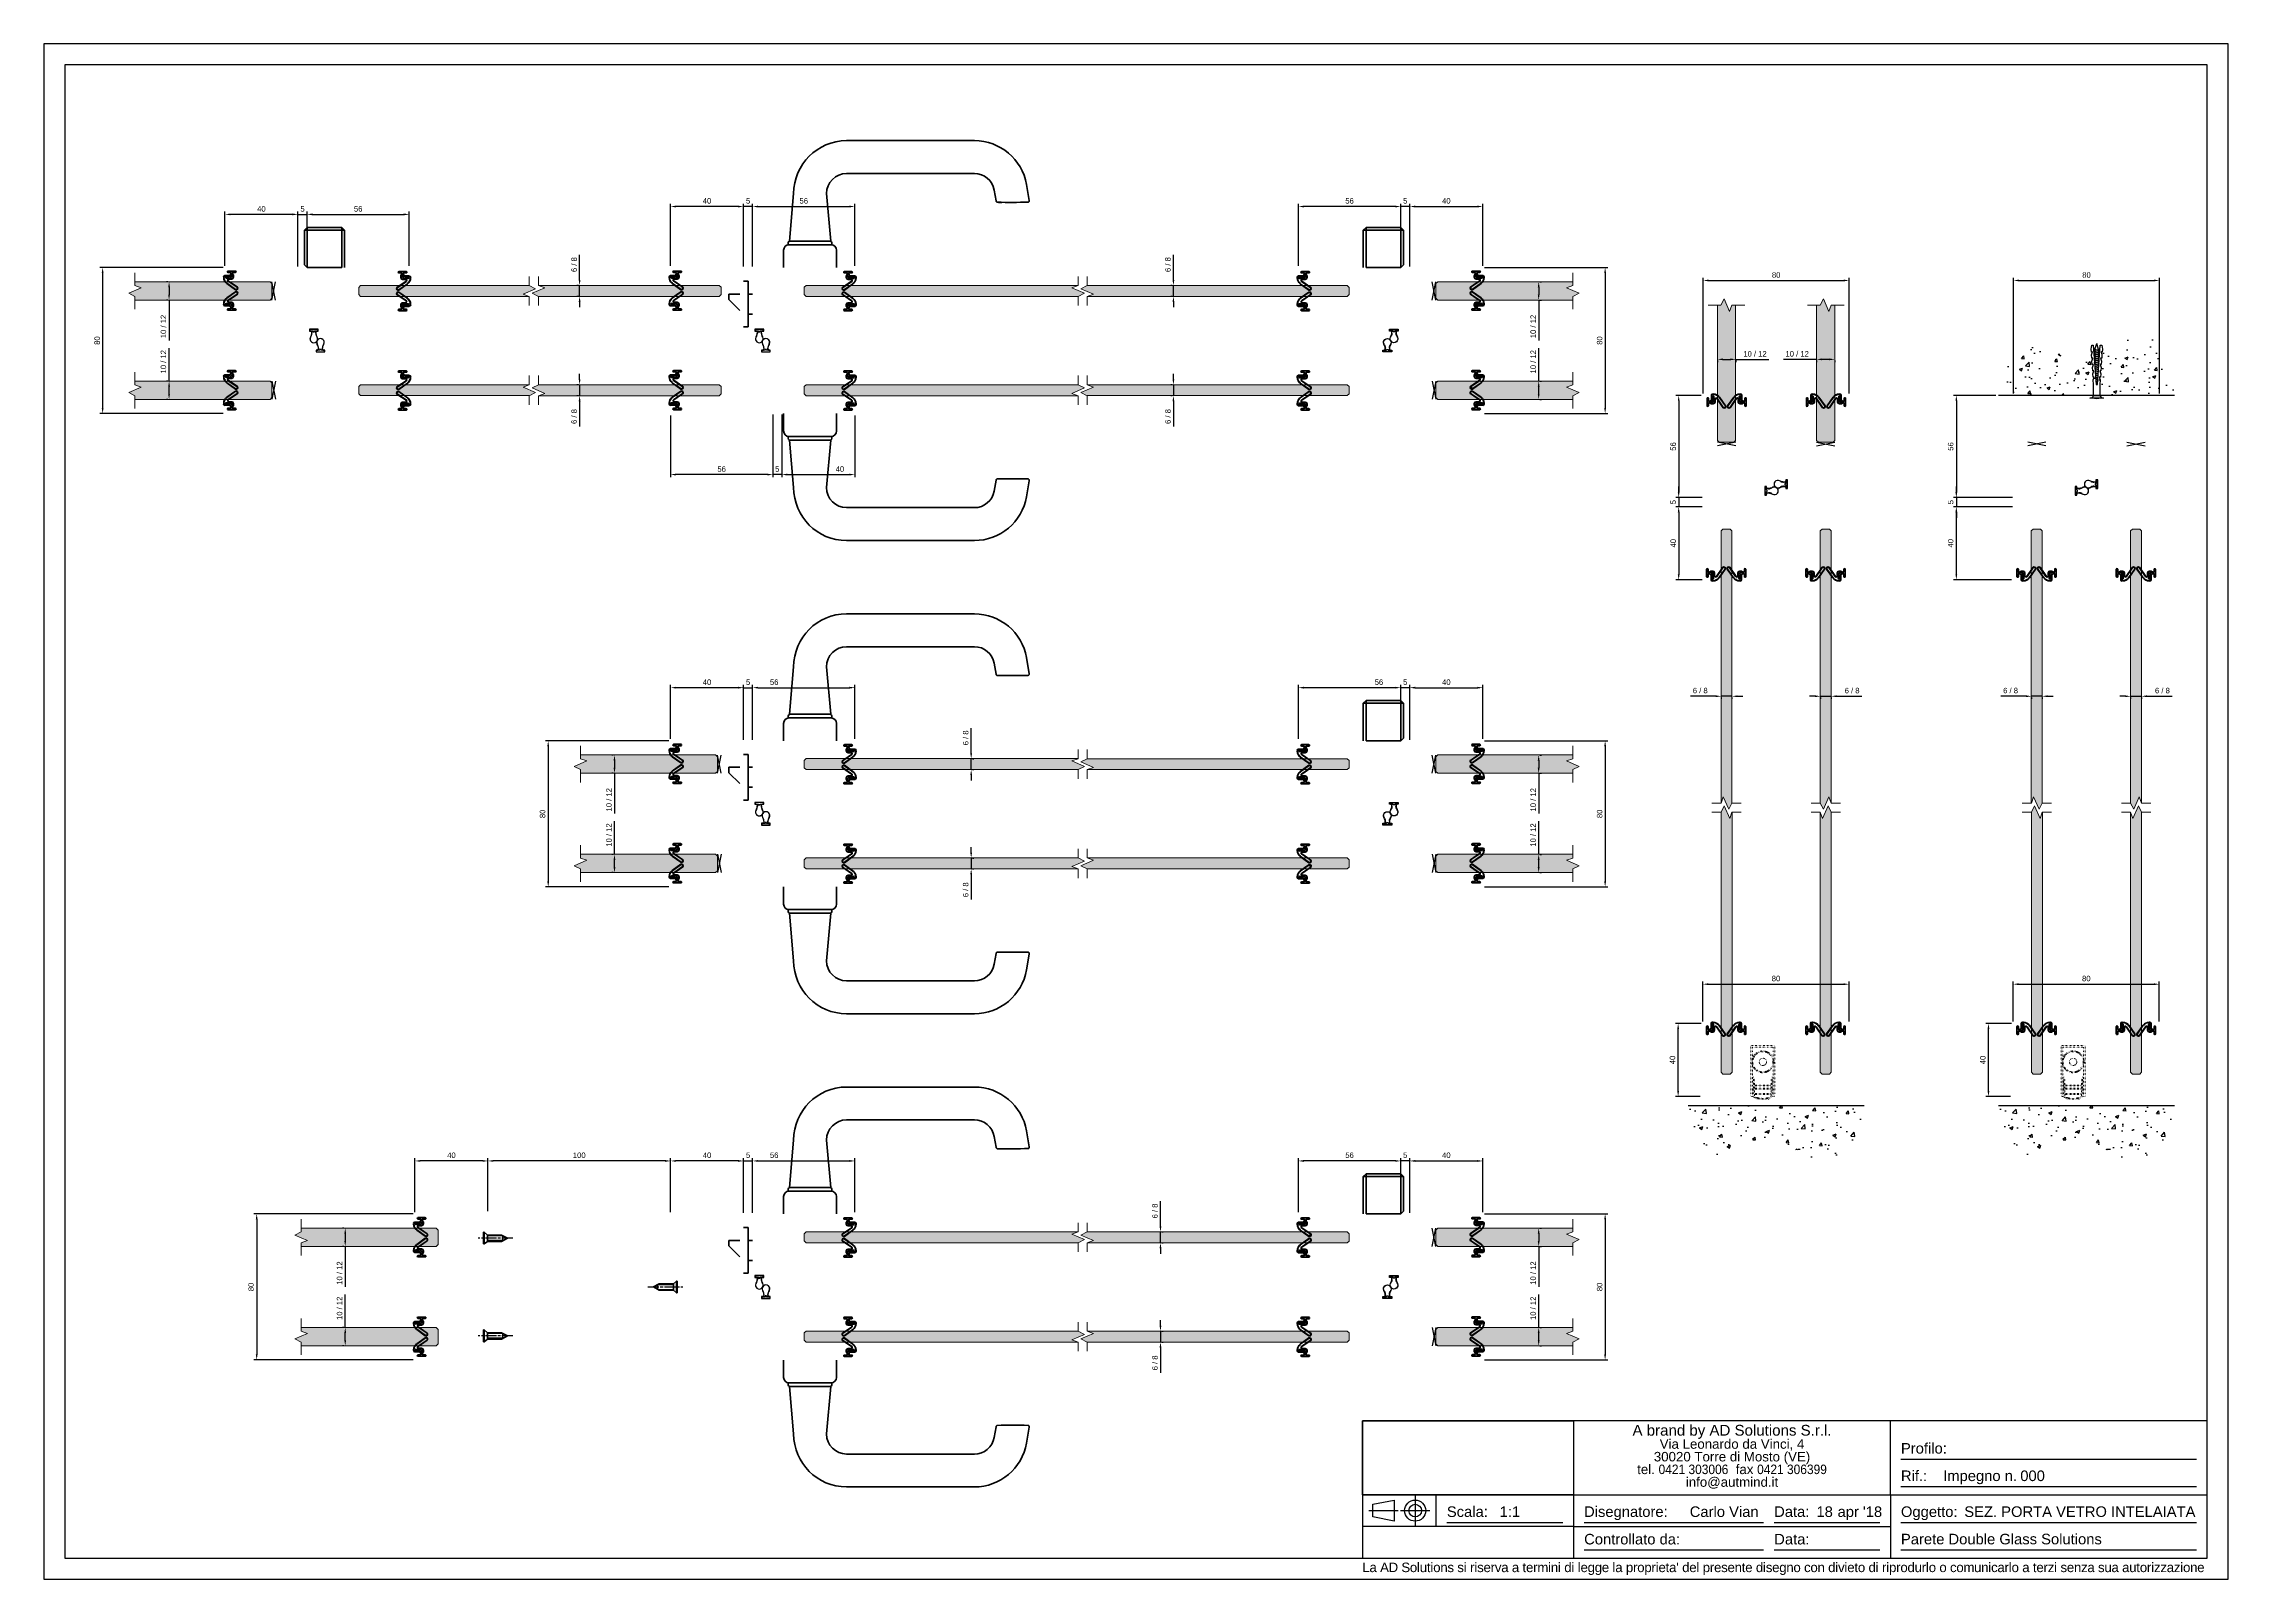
# Model space of a CAD drawing. Header units: millimetres. Extents: x 2781 to 3978, y 2153 to 2994.
import ezdxf

# ---------------------------------------------------------------- set-up
doc = ezdxf.new("R2010")
doc.units = ezdxf.units.MM
for name, pattern in [('ACAD_ISO07W100', [3, 0, -3]), ('AM_ISO08W050', [18, 12, -1.5, 3, -1.5]), ('AM_ISO08W050x2', [9, 6, -0.75, 1.5, -0.75])]:
    doc.linetypes.add(name, pattern=pattern)
for name, color, linetype in [('48800_-_L2315', 7, 'Continuous'), ('48800_-_L3000', 7, 'Continuous'), ('__ADSSRV1_UTENTI', 7, 'Continuous'), ('Blocchi', 7, 'Continuous'), ('COMP', 41, 'Continuous'), ('PARTENZA_VERTICA', 7, 'Continuous'), ('quote', 3, 'Continuous')]:
    doc.layers.add(name, color=color, linetype=linetype)
for name, color, linetype, lineweight in [('AM_0N', 7, 'Continuous', 50), ('AM_4N', 3, 'Continuous', 25), ('AM_7N', 4, 'AM_ISO08W050', 25), ('GLASS & JOINTS', 250, 'Continuous', 13), ('M GASKET', 140, 'Continuous', 5), ('NOTES', 7, 'Continuous', 15)]:
    doc.layers.add(name, color=color, linetype=linetype, lineweight=lineweight)
doc.layers.add('GLASS HATCH', color=7, linetype='Continuous', true_color=0xb8ffed, transparency=0.5)
doc.styles.get("Standard").update_dxf_attribs({"font": 'arial.ttf'})
doc.dimstyles.new('ISO-25$0', dxfattribs={"dimtxt": 3, "dimasz": 3, "dimexe": 1.5, "dimexo": 1.5, "dimgap": 1.5, "dimtad": 1, "dimtxsty": 'Standard', "dimcen": 2.5, "dimadec": 0, "dimazin": 0, "dimtfac": 1, "dimtmove": 0, "dimatfit": 3, "dimfxl": 1, "dimarcsym": 0})
picture_1 = doc.add_image_def('image1.jpg', size_in_pixel=(2362, 827))

# ---------------------------------------------------------------- blocks, each defined once
blk = doc.blocks.new('48750')
at = {"layer": 'COMP'}
for p, q in [((-3.8, 1.6), (-4.4, 1.8)), ((-1.5, 1.1), (-2.1, 1.1)), ((-4.4, -1.8), (-3.8, -1.6)), ((-2.1, -1.1), (-1.5, -1.1))]:
    blk.add_line(p, q, dxfattribs=at)
blk.add_lwpolyline([(-1, 1.8, -0.414214), (-1.5, 1.2), (-2.1, 1.2, -0.117054), (-3.8, 1.7), (-4.3, 1.9, 1.622467), (-4.3, -1.9), (-3.8, -1.7, -0.117054), (-2.1, -1.2), (-1.5, -1.2, -0.414214), (-1, -1.8), (-1, -2.4), (0, -2.4), (0, 2.4), (-1, 2.4)], format="xyb", close=True, dxfattribs=at)
blk.add_lwpolyline([(-0.1, 2.3), (-0.9, 2.3), (-0.9, 0.4), (-1.4, 0.4), (-1.4, -0.4), (-0.9, -0.4), (-0.9, -2.3), (-0.1, -2.3)], close=True, dxfattribs=at)
for centre, radius, start, end in [((-5.3, 0), 2.07, 63.2948, 296.7052), ((-2.1, 5), 3.89, 243.2948, 270), ((-1.5, 1.8), 0.61, 270, 0), ((-2.1, -5), 3.89, 90, 116.7052), ((-1.5, -1.8), 0.61, 0, 90)]:
    blk.add_arc(centre, radius, start, end, dxfattribs=at)
blk = doc.blocks.new('*D7')
at = {"layer": 'Defpoints', "color": 0, "transparency": 16777216}
for p in [(3754.2, 2637.6), (3760.2, 2637.6), (3760.2, 2636.8)]:
    blk.add_point(p, dxfattribs=at)
at = {"layer": 'quote', "color": 0, "lineweight": -2, "transparency": 16777216}
for p, q in [((3751.2, 2636.8), (3748.2, 2636.8)), ((3754.2, 2636.8), (3760.2, 2636.8)), ((3754.2, 2636.1), (3754.2, 2635.3)), ((3760.2, 2636.1), (3760.2, 2635.3)), ((3763.2, 2636.8), (3777, 2636.8))]:
    blk.add_line(p, q, dxfattribs=at)
at = {"layer": 'quote', "color": 0, "transparency": 16777216}
for points in [[(3751.2, 2637.3), (3751.2, 2636.3), (3754.2, 2636.8)], [(3763.2, 2637.3), (3763.2, 2636.3), (3760.2, 2636.8)]]:
    blk.add_solid(points, dxfattribs=at)
at = {"layer": 'quote', "color": 0, "transparency": 16777216, "insert": (3771.6, 2639.9), "char_height": 3, "attachment_point": 5}
blk.add_mtext('6 / 8', dxfattribs=at)
blk = doc.blocks.new('48800')
at = {"layer": '48800_-_L3000', "linetype": 'Continuous', "lineweight": 5}
h = blk.add_hatch(dxfattribs=at)
h.set_pattern_fill('LINE', color=3, scale=2, angle=45, style=0)
h.set_pattern_definition([(45, (-6239.775, -3270.2284), (-4.490128, 4.490128), [])])
edge = h.paths.add_edge_path()
edge.add_arc((9.4, 2.4), 0.897, 334.1295, 494.3643)
edge.add_line((8.8, 3.1), (5.4, -1.9))
edge.add_arc((4.9, -1.5), 0.632, 270, 326.6991, ccw=False)
edge.add_arc((5, -1.5), 0.64, 180.3129, 262.8679, ccw=False)
edge.add_line((4.4, -1.5), (4.4, 0))
edge.add_arc((3.4, 0), 1, 0, 90)
edge.add_line((3.4, 1), (2.4, 1))
edge.add_arc((2.4, 0.7), 0.253, 90, 120)
edge.add_line((2.3, 0.9), (1.6, 0.5))
edge.add_arc((1.5, 0.8), 0.253, 270, 300, ccw=False)
edge.add_line((1.5, 0.5), (1, 0.5))
edge.add_line((1, 0.5), (1, 0.4))
edge.add_line((1, 0.4), (1.5, 0.4))
edge.add_arc((1.5, 0.8), 0.353, 270, 300)
edge.add_line((1.6, 0.5), (2.3, 0.8))
edge.add_arc((2.4, 0.7), 0.153, 90, 120, ccw=False)
edge.add_line((2.4, 0.9), (3.4, 0.9))
edge.add_arc((3.4, 0), 0.9, 0.0699, 90, ccw=False)
edge.add_line((4.3, 0), (4.3, -1.5))
edge.add_arc((5, -1.5), 0.74, 180.2005, 263.35)
edge.add_arc((4.9, -1.5), 0.732, 269.5118, 326.6433)
edge.add_line((5.5, -1.9), (8.8, 3))
edge.add_arc((9.4, 2.4), 0.797, -25.2784, 133.6585, ccw=False)
edge.add_line((10.1, 2.1), (6.7, -2.7))
edge.add_arc((3.5, -0.4), 3.9, 270, 324.4343, ccw=False)
edge.add_line((3.5, -4.3), (3.3, -4.3))
edge.add_arc((3.3, -3.5), 0.839, 196.694, 268.7318, ccw=False)
edge.add_line((2.5, -3.7), (2.5, -1.2))
edge.add_arc((2.1, -1.2), 0.353, 359.8862, 420)
edge.add_line((2.3, -0.8), (1.6, -0.5))
edge.add_arc((1.5, -0.8), 0.353, 60, 90)
edge.add_line((1.5, -0.4), (1, -0.4))
edge.add_line((1, -0.4), (1, -0.5))
edge.add_line((1, -0.5), (1.5, -0.5))
edge.add_arc((1.5, -0.8), 0.253, 60, 90, ccw=False)
edge.add_line((1.6, -0.5), (2.3, -0.9))
edge.add_arc((2.1, -1.2), 0.253, 0, 60, ccw=False)
edge.add_line((2.4, -1.2), (2.4, -3.7))
edge.add_arc((3.3, -3.5), 0.939, 195.7327, 268.8012)
edge.add_line((3.3, -4.4), (3.5, -4.4))
edge.add_arc((3.5, -0.4), 4, 270, 324.4343)
edge.add_line((6.8, -2.7), (10.2, 2))
at = {"layer": '48800_-_L2315', "color": 3, "linetype": 'Continuous', "lineweight": 50}
for p, q in [((2.4, 0.9), (2.4, 0.8)), ((2.4, 0.4), (2.4, 0.3)), ((3.3, 0.9), (3.3, 0.8)), ((2.4, -0.4), (2.4, -0.5)), ((2.4, -0.8), (2.4, -0.9)), ((3.3, -0.1), (3.3, -0.2)), ((3.3, -3.4), (3.3, -3.4)), ((3.3, -4.3), (3.3, -4.3))]:
    blk.add_line(p, q, dxfattribs=at)
at = {"layer": '48800_-_L3000', "color": 3, "linetype": 'Continuous', "lineweight": 50}
for p, q in [((0, 2), (0, -2)), ((0.8, 0.6), (0.8, 2)), ((1.5, 0.5), (1, 0.5)), ((1, 0.5), (1, 0.4)), ((1, 0.4), (1.5, 0.4)), ((2, 0.4), (1, 0.4)), ((2.3, 0.9), (1.6, 0.5)), ((1.6, 0.5), (2.3, 0.8)), ((2.3, 0.8), (1.7, 0.4)), ((1.7, 0.4), (2, 0.4)), ((3.4, 1), (2.4, 1)), ((2.4, 0.9), (3.4, 0.9)), ((3.4, 0.8), (2.4, 0.8)), ((8.8, 3.1), (5.4, -1.9)), ((5.5, -1.9), (8.8, 3)), ((8.9, 3), (5.6, -1.9)), ((6.7, -2.7), (10.1, 2.1)), ((10.1, 2.1), (6.7, -2.7)), ((6.8, -2.7), (10.2, 2)), ((0.8, -2), (0.8, -0.6)), ((1.5, -0.4), (1, -0.4)), ((1, -0.4), (1, -0.5)), ((1, -0.4), (2, -0.4)), ((1, -0.5), (1.5, -0.5)), ((2.3, -0.8), (1.6, -0.5)), ((1.6, -0.5), (2.3, -0.9)), ((2, -0.4), (1.7, -0.4)), ((1.7, -0.4), (2.3, -0.8)), ((2.4, -1.2), (2.4, -3.7)), ((2.5, -1.2), (2.5, -3.7)), ((2.5, -3.7), (2.5, -1.2)), ((3, -3), (3, -1.4)), ((3, -1.4), (3, -3)), ((3.3, -4.3), (3.5, -4.3)), ((3.5, -4.3), (3.3, -4.3)), ((3.3, -4.4), (3.5, -4.4)), ((3.8, -1.4), (3.8, -3)), ((3.8, -3), (3.8, -1.4)), ((4.2, -1.5), (4.2, 0)), ((4.3, 0), (4.3, -1.5)), ((4.4, -1.5), (4.4, 0))]:
    blk.add_line(p, q, dxfattribs=at)
for centre, radius, start, end in [((0.4, 2), 0.379, 0, 180), ((1, 0.6), 0.253, 180, 270), ((1.5, 0.8), 0.253, 270, 300), ((1.5, 0.8), 0.353, 270, 300), ((2, -1.4), 1.85, 0, 90), ((2, -1.4), 1.8, 0, 90), ((2.4, 0.7), 0.253, 90, 120), ((2.4, 0.7), 0.153, 90, 120), ((2.4, 0.7), 0.103, 90, 120), ((3.4, 0), 1, 0, 90), ((3.4, 0), 0.9, 0.0699, 90), ((3.4, 0), 0.85, 0.1094, 90), ((9.4, 2.4), 0.897, 334.1295, 134.3643), ((9.4, 2.4), 0.797, 334.7216, 133.6585), ((9.4, 2.4), 0.747, 335.0614, 133.2533), ((0.4, -2), 0.379, 180, 0), ((1, -0.6), 0.253, 90, 180), ((1.5, -0.8), 0.353, 60, 90), ((1.5, -0.8), 0.253, 60, 90), ((2, -1.4), 0.95, 0, 90), ((2, -1.4), 1, 0, 90), ((2.1, -1.2), 0.403, 359.846, 60), ((2.1, -1.2), 0.353, 359.8862, 60), ((2.1, -1.2), 0.253, 0, 60), ((3.3, -3.5), 0.939, 195.7327, 268.8012), ((3.3, -3.5), 0.789, 197.2424, 268.6922), ((3.3, -3.5), 0.839, 196.694, 268.7318), ((3.4, -3), 0.429, 180, 0), ((3.4, -3), 0.379, 180, 0), ((3.5, -0.4), 3.85, 270, 324.4343), ((3.5, -0.4), 3.9, 270, 324.4343), ((3.5, -0.4), 4, 270, 324.4343), ((5, -1.5), 0.79, 180.1525, 263.5452), ((5, -1.5), 0.74, 180.2005, 263.35), ((5, -1.5), 0.64, 180.3129, 262.8679), ((4.9, -1.5), 0.782, 269.3145, 326.6195), ((4.9, -1.5), 0.632, 270, 326.6991), ((4.9, -1.5), 0.732, 269.5118, 326.6433)]:
    blk.add_arc(centre, radius, start, end, dxfattribs=at)
at = {"layer": 'PARTENZA_VERTICA', "color": 3, "linetype": 'Continuous', "lineweight": 50}
for p, q in [((2.2, 0.7), (2.2, 0.8)), ((2.2, 0.4), (2.2, 0.4)), ((2.2, -0.4), (2.2, -0.4)), ((2.2, -0.8), (2.2, -0.7))]:
    blk.add_line(p, q, dxfattribs=at)
blk = doc.blocks.new('*D8')
at = {"layer": 'Defpoints', "color": 0, "transparency": 16777216}
for p in [(3699.8, 2637.6), (3699.8, 2636.8), (3705.8, 2637.6)]:
    blk.add_point(p, dxfattribs=at)
at = {"layer": 'quote', "color": 0, "lineweight": -2, "transparency": 16777216}
for p, q in [((3696.8, 2636.8), (3683, 2636.8)), ((3705.8, 2636.8), (3699.8, 2636.8)), ((3699.8, 2636.1), (3699.8, 2635.3)), ((3705.8, 2636.1), (3705.8, 2635.3)), ((3708.8, 2636.8), (3711.8, 2636.8))]:
    blk.add_line(p, q, dxfattribs=at)
at = {"layer": 'quote', "color": 0, "transparency": 16777216}
for points in [[(3696.8, 2637.3), (3696.8, 2636.3), (3699.8, 2636.8)], [(3708.8, 2637.3), (3708.8, 2636.3), (3705.8, 2636.8)]]:
    blk.add_solid(points, dxfattribs=at)
at = {"layer": 'quote', "color": 0, "transparency": 16777216, "insert": (3688.4, 2639.9), "char_height": 3, "attachment_point": 5}
blk.add_mtext('6 / 8', dxfattribs=at)
blk = doc.blocks.new('*D10')
at = {"layer": 'Defpoints', "color": 0, "transparency": 16777216}
for p in [(3924.2, 2637.6), (3930.2, 2637.6), (3930.2, 2636.8)]:
    blk.add_point(p, dxfattribs=at)
at = {"layer": 'quote', "color": 0, "lineweight": -2, "transparency": 16777216}
for p, q in [((3921.2, 2636.8), (3918.2, 2636.8)), ((3924.2, 2636.8), (3930.2, 2636.8)), ((3924.2, 2636.1), (3924.2, 2635.3)), ((3930.2, 2636.1), (3930.2, 2635.3)), ((3933.2, 2636.8), (3947, 2636.8))]:
    blk.add_line(p, q, dxfattribs=at)
at = {"layer": 'quote', "color": 0, "transparency": 16777216}
for points in [[(3921.2, 2637.3), (3921.2, 2636.3), (3924.2, 2636.8)], [(3933.2, 2637.3), (3933.2, 2636.3), (3930.2, 2636.8)]]:
    blk.add_solid(points, dxfattribs=at)
at = {"layer": 'quote', "color": 0, "transparency": 16777216, "insert": (3941.6, 2639.9), "char_height": 3, "attachment_point": 5}
blk.add_mtext('6 / 8', dxfattribs=at)
blk = doc.blocks.new('*D11')
at = {"layer": 'Defpoints', "color": 0, "transparency": 16777216}
for p in [(3869.8, 2637.6), (3869.8, 2636.8), (3875.8, 2637.6)]:
    blk.add_point(p, dxfattribs=at)
at = {"layer": 'quote', "color": 0, "lineweight": -2, "transparency": 16777216}
for p, q in [((3866.8, 2636.8), (3853, 2636.8)), ((3875.8, 2636.8), (3869.8, 2636.8)), ((3869.8, 2636.1), (3869.8, 2635.3)), ((3875.8, 2636.1), (3875.8, 2635.3)), ((3878.8, 2636.8), (3881.8, 2636.8))]:
    blk.add_line(p, q, dxfattribs=at)
at = {"layer": 'quote', "color": 0, "transparency": 16777216}
for points in [[(3866.8, 2637.3), (3866.8, 2636.3), (3869.8, 2636.8)], [(3878.8, 2637.3), (3878.8, 2636.3), (3875.8, 2636.8)]]:
    blk.add_solid(points, dxfattribs=at)
at = {"layer": 'quote', "color": 0, "transparency": 16777216, "insert": (3858.4, 2639.9), "char_height": 3, "attachment_point": 5}
blk.add_mtext('6 / 8', dxfattribs=at)
blk = doc.blocks.new('tassello')
at = {"color": 3}
blk.add_lwpolyline([(3, 0), (-3, 0, -0.340122), (-1.38, -1.25), (1.38, -1.25, -0.340122)], format="xyb", close=True, dxfattribs=at)
blk.add_lwpolyline([(1.87, 0, 0.133333), (-1.88, 0)], format="xyb", dxfattribs=at)
blk.add_lwpolyline([(1.38, -1.25), (-1.38, -1.25), (-1.38, -6), (-1.51, -8), (-1.1, -9.28), (-1.6, -9.24), (-1.71, -10.74), (-1.29, -12.02), (-1.79, -11.99), (-1.9, -13.48), (-1.49, -14.76), (-1.99, -14.73), (-2.09, -16.23), (-1.68, -17.51), (-2.18, -17.47), (-2.28, -18.97), (-1.87, -20.25), (-2.37, -20.22), (-2.46, -21.46), (-2.2, -23.23), (-1.51, -23.28), (-0.3, -6), (0.3, -6), (1.51, -23.28), (2.2, -23.23), (2.46, -21.46), (2.37, -20.22), (1.87, -20.25), (2.28, -18.97), (2.18, -17.47), (1.68, -17.51), (2.09, -16.23), (1.99, -14.73), (1.49, -14.76), (1.9, -13.48), (1.79, -11.99), (1.29, -12.02), (1.71, -10.74), (1.6, -9.24), (1.1, -9.28), (1.51, -8), (1.38, -6)], close=True, dxfattribs=at)
at = {"color": 8}
for points in [[(0.5, -8.96), (-0.52, -9.21)], [(0.49, -8.76), (-0.51, -9)], [(0.44, -8.05), (-0.46, -8.27)], [(0.43, -7.85), (-0.44, -8.06)], [(0.38, -7.14), (-0.39, -7.32)], [(0.36, -6.93), (-0.38, -7.11)], [(0.31, -6.22), (-0.32, -6.38)], [(0.3, -6.02), (-0.31, -6.17)], [(0.92, -15.36), (-0.93, -15.81)], [(0.92, -16.29), (-0.93, -16.74)], [(0.92, -17.22), (-0.93, -17.67)], [(0.92, -18.14), (-0.93, -18.6)], [(0.92, -19.07), (-0.93, -19.53)], [(0.89, -14.44), (-0.92, -14.88)], [(0.92, -15.15), (-0.93, -15.61)], [(0.92, -16.08), (-0.93, -16.53)], [(0.92, -17.01), (-0.93, -17.46)], [(0.92, -17.94), (-0.93, -18.39)], [(0.92, -18.87), (-0.93, -19.32)], [(0.87, -14.24), (-0.9, -14.67)], [(0.82, -13.53), (-0.85, -13.94)], [(0.81, -13.32), (-0.84, -13.73)], [(-0.82, -13.72), (-0.82, -13.55)], [(-0.82, -14.65), (-0.82, -13.93)], [(-0.82, -15.58), (-0.82, -14.86)], [(-0.82, -16.51), (-0.82, -15.79)], [(-0.82, -17.44), (-0.82, -16.72)], [(-0.82, -18.37), (-0.82, -17.64)], [(-0.82, -19.3), (-0.82, -18.57)], [(0.76, -12.61), (-0.79, -12.99)], [(0.75, -12.41), (-0.77, -12.78)], [(0.7, -11.7), (-0.72, -12.05)], [(0.68, -11.5), (-0.71, -11.84)], [(0.63, -10.79), (-0.65, -11.1)], [(0.62, -10.59), (-0.64, -10.89)], [(0.57, -9.87), (-0.59, -10.16)], [(0.55, -9.67), (-0.57, -9.95)], [(0.83, -14.25), (0.83, -13.55)], [(0.83, -15.18), (0.83, -14.45)], [(0.83, -16.11), (0.83, -15.38)], [(0.83, -17.03), (0.83, -16.31)], [(0.83, -17.96), (0.83, -17.24)], [(0.83, -18.89), (0.83, -18.17)], [(0.83, -19.82), (0.83, -19.1)], [(0.92, -20), (-0.93, -20.45)], [(0.92, -20.93), (-0.93, -21.38)], [(0.92, -19.8), (-0.93, -20.25)], [(0.92, -20.72), (-0.93, -21.18)], [(-0.82, -20.22), (-0.82, -19.5)], [(-0.82, -21.15), (-0.82, -20.43)], [(-0.8, -21.35), (0, -24.04)], [(0.83, -21.29), (0, -24.04)], [(0.83, -20.75), (0.83, -20.03)], [(0.83, -21.29), (0.83, -20.95)]]:
    blk.add_lwpolyline(points, dxfattribs=at)
for points in [[(-0.93, -15.61, 0.243659), (-0.93, -15.81)], [(-0.93, -16.53, 0.243659), (-0.93, -16.74)], [(-0.93, -17.46, 0.243659), (-0.93, -17.67)], [(-0.93, -18.39, 0.243659), (-0.93, -18.6)], [(0.92, -15.36, 0.243659), (0.92, -15.15)], [(0.92, -16.29, 0.243659), (0.92, -16.08)], [(0.92, -17.22, 0.243659), (0.92, -17.01)], [(0.92, -18.14, 0.243659), (0.92, -17.94)], [(0.92, -19.07, 0.243659), (0.92, -18.87)], [(-0.93, -19.32, 0.243659), (-0.93, -19.53)], [(-0.93, -20.25, 0.243659), (-0.93, -20.45)], [(-0.93, -21.18, 0.243659), (-0.93, -21.38)], [(0.92, -20, 0.243659), (0.92, -19.8)], [(0.92, -20.93, 0.243659), (0.92, -20.72)]]:
    blk.add_lwpolyline(points, format="xyb", dxfattribs=at)
blk = doc.blocks.new('*D12')
at = {"layer": 'Defpoints', "color": 0, "transparency": 16777216}
for p in [(3288.3, 2602.6), (3289, 2602.6), (3288.3, 2596.6)]:
    blk.add_point(p, dxfattribs=at)
at = {"layer": 'quote', "color": 0, "lineweight": -2, "transparency": 16777216}
for p, q in [((3289, 2605.6), (3289, 2619.4)), ((3289, 2596.6), (3289, 2602.6)), ((3289.8, 2602.6), (3290.5, 2602.6)), ((3289, 2593.6), (3289, 2590.6)), ((3289.8, 2596.6), (3290.5, 2596.6))]:
    blk.add_line(p, q, dxfattribs=at)
at = {"layer": 'quote', "color": 0, "transparency": 16777216}
for points in [[(3288.5, 2605.6), (3289.5, 2605.6), (3289, 2602.6)], [(3288.5, 2593.6), (3289.5, 2593.6), (3289, 2596.6)]]:
    blk.add_solid(points, dxfattribs=at)
at = {"layer": 'quote', "color": 0, "transparency": 16777216, "insert": (3286, 2614), "char_height": 3, "attachment_point": 5, "rotation": 90}
blk.add_mtext('6 / 8', dxfattribs=at)
blk = doc.blocks.new('*D13')
at = {"layer": 'Defpoints', "color": 0, "transparency": 16777216}
for p in [(3288.3, 2548.2), (3288.3, 2542.2), (3289, 2542.2)]:
    blk.add_point(p, dxfattribs=at)
at = {"layer": 'quote', "color": 0, "lineweight": -2, "transparency": 16777216}
for p, q in [((3289, 2551.2), (3289, 2554.2)), ((3289, 2548.2), (3289, 2542.2)), ((3289, 2539.2), (3289, 2525.4)), ((3289.8, 2548.2), (3290.5, 2548.2)), ((3289.8, 2542.2), (3290.5, 2542.2))]:
    blk.add_line(p, q, dxfattribs=at)
at = {"layer": 'quote', "color": 0, "transparency": 16777216}
for points in [[(3288.5, 2551.2), (3289.5, 2551.2), (3289, 2548.2)], [(3288.5, 2539.2), (3289.5, 2539.2), (3289, 2542.2)]]:
    blk.add_solid(points, dxfattribs=at)
at = {"layer": 'quote', "color": 0, "transparency": 16777216, "insert": (3286, 2530.8), "char_height": 3, "attachment_point": 5, "rotation": 90}
blk.add_mtext('6 / 8', dxfattribs=at)
blk = doc.blocks.new('maniglia double')
at = {"layer": '__ADSSRV1_UTENTI', "color": 3, "linetype": 'Continuous', "lineweight": 50}
for p, q in [((121.5, 88), (51.5, 88)), ((51.5, 70), (121.5, 70)), ((132.3, 60.9), (133.4, 55)), ((151.6, 55.3), (150.1, 64)), ((22.5, 59), (20.2, 33)), ((42.8, 33), (40.5, 59)), ((17, 18.5), (17, 28)), ((19.5, 32), (19.5, 31)), ((19.5, 31), (20, 31)), ((43, 31), (20, 31)), ((20.2, 33), (42.8, 33)), ((43, 31), (43.5, 31)), ((43.5, 31), (43.5, 32)), ((46, 18.5), (46, 28)), ((-13, 4), (-7, 4)), ((-13, 1), (-13, 4)), ((-13, 1), (-7, -5)), ((-2.5, 11), (-5, 11)), ((-2.5, 11), (-2.5, -14)), ((-2.5, 4), (0, 4)), ((-2.5, -7), (0, -7)), ((-2.5, -14), (-5, -14)), ((17, -61.5), (17, -71)), ((46, -61.5), (46, -71)), ((20, -74), (19.5, -74)), ((19.5, -74), (19.5, -75)), ((20, -74), (43, -74)), ((42.8, -76), (20.2, -76)), ((20.2, -76), (22.5, -102)), ((40.5, -102), (42.8, -76)), ((43.5, -74), (43, -74)), ((43.5, -75), (43.5, -74)), ((133.4, -98), (132.3, -103.9)), ((150.1, -107), (151.6, -98.3)), ((121.5, -113), (51.5, -113)), ((51.5, -131), (121.5, -131))]:
    blk.add_line(p, q, dxfattribs=at)
for centre, radius, start, end in [((51.5, 59), 29, 90, 180), ((121.5, 59), 29, 10, 90), ((51.5, 59), 11, 90, 180), ((121.5, 59), 11, 10, 90), ((141.8, 495.1), 440.9, 268.9937, 271.1989), ((136, 112.3), 58.1, 268.0768, 270.5056), ((20, 28), 3, 90, 180), ((20.5, 32), 1, 105.9444, 180), ((42.5, 32), 1, 0, 74.0556), ((43, 28), 3, 0, 90), ((20, -71), 3, 180, 270), ((43, -71), 3, 270, 0), ((20.5, -75), 1, 180, 254.0556), ((42.5, -75), 1, 285.9444, 360), ((51.5, -102), 29, 180, 270), ((51.5, -102), 11, 180, 270), ((121.5, -102), 11, 270, 350), ((121.5, -102), 29, 270, 350), ((141.8, -502.7), 405.5, 88.7047, 91.1027)]:
    blk.add_arc(centre, radius, start, end, dxfattribs=at)
for points, knots in [([(133.4, 55), (133.4, 54.9), (133.4, 54.8), (133.6, 54.5), (133.8, 54.4), (133.9, 54.3), (134, 54.2)], [0, 0, 0, 0, 0.237434, 0.489572, 0.745775, 1, 1, 1, 1]), ([(151, 54.3), (151.1, 54.3), (151.3, 54.4), (151.5, 54.7), (151.6, 55), (151.6, 55.2), (151.6, 55.4)], [0, 0, 0, 0, 0.256701, 0.515566, 0.769442, 1, 1, 1, 1]), ([(134, -97.2), (133.9, -97.3), (133.8, -97.4), (133.6, -97.5), (133.4, -97.8), (133.4, -97.9), (133.4, -98)], [0, 0, 0, 0, 0.254225, 0.510428, 0.762566, 1, 1, 1, 1]), ([(151.6, -98.4), (151.6, -98.2), (151.6, -98), (151.5, -97.7), (151.3, -97.4), (151.1, -97.3), (151, -97.3)], [0, 0, 0, 0, 0.230558, 0.484434, 0.743299, 1, 1, 1, 1])]:
    blk.add_open_spline(points, degree=3, knots=knots, dxfattribs=at)
blk = doc.blocks.new('cerniera double')
at = {"layer": '__ADSSRV1_UTENTI', "color": 3, "linetype": 'Continuous', "lineweight": 50}
for p, q in [((-19, 22), (-20.5, 20.5)), ((-20.5, 20.5), (-20.5, 0)), ((-19, 20.5), (-20.5, 20.5)), ((0, 22), (-19, 22)), ((-19, 22), (-19, 20.5)), ((-19, 20.5), (0, 20.5)), ((-19, 0), (-19, 20.5)), ((1.5, 20.5), (0, 22)), ((0, 20.5), (0, 22)), ((0, 20.5), (0, 0)), ((1.5, 20.5), (0, 20.5)), ((1.5, 1.5), (1.5, 20.5)), ((-19, 0), (0, 0)), ((0, 0), (1.5, 1.5))]:
    blk.add_line(p, q, dxfattribs=at)
blk = doc.blocks.new('vite TSPIC autofil 3.5x13')
at = {"layer": 'AM_0N'}
for points in [[(-1.8, 7.7), (0, 10.9)], [(-1.8, 7.7), (0, 10.9)], [(-1.8, 0), (-1.8, 7.7)], [(-1.8, 0), (-1.8, 7.7)], [(-1.8, 0), (1.7, 0)], [(1.7, 7.7), (0, 10.9)], [(1.7, 7.7), (0, 10.9)], [(1.7, 0), (1.7, 7.7)], [(1.7, 0), (1.7, 7.7)], [(1.7, 0), (3.2, -1.8)], [(-1.8, 0), (-3.2, -1.8)], [(-3.2, -1.8), (3.2, -1.8)], [(-3.2, -2.1), (-3.2, -1.8)], [(-3.2, -2.1), (-3.2, -1.8)], [(-3.2, -2.1), (3.2, -2.1)], [(3.2, -2.1), (3.2, -1.8)], [(3.2, -2.1), (3.2, -1.8)]]:
    blk.add_lwpolyline(points, dxfattribs=at)
at = {"layer": 'AM_4N'}
for points in [[(-1.3, 8.5), (-1.3, 0)], [(-1.3, 8.5), (1.3, 8.5)], [(-1.3, 8.5), (-1.3, 0)], [(-1.3, 8.5), (1.3, 8.5)], [(1.3, 8.5), (1.3, 0)], [(1.3, 8.5), (1.3, 0)]]:
    blk.add_lwpolyline(points, dxfattribs=at)
at = {"layer": 'AM_7N', "linetype": 'AM_ISO08W050x2'}
blk.add_lwpolyline([(0, 13.9), (0, -5.1)], dxfattribs=at)
blk = doc.blocks.new('*D9')
at = {"layer": 'Defpoints', "color": 0, "transparency": 16777216}
for p in [(3074.5, 2861.8), (3075.3, 2861.8), (3075.3, 2855.8)]:
    blk.add_point(p, dxfattribs=at)
at = {"layer": 'quote', "color": 0, "lineweight": -2, "transparency": 16777216}
for p, q in [((3074.5, 2864.8), (3074.5, 2878.6)), ((3073.8, 2861.8), (3073, 2861.8)), ((3074.5, 2855.8), (3074.5, 2861.8)), ((3073.8, 2855.8), (3073, 2855.8)), ((3074.5, 2852.8), (3074.5, 2849.8))]:
    blk.add_line(p, q, dxfattribs=at)
at = {"layer": 'quote', "color": 0, "transparency": 16777216}
for points in [[(3074, 2864.8), (3075, 2864.8), (3074.5, 2861.8)], [(3074, 2852.8), (3075, 2852.8), (3074.5, 2855.8)]]:
    blk.add_solid(points, dxfattribs=at)
at = {"layer": 'quote', "color": 0, "transparency": 16777216, "insert": (3071.5, 2873.2), "char_height": 3, "attachment_point": 5, "rotation": 90}
blk.add_mtext('6 / 8', dxfattribs=at)
blk = doc.blocks.new('*D14')
at = {"layer": 'Defpoints', "color": 0, "transparency": 16777216}
for p in [(3074.5, 2801.4), (3075.3, 2807.4), (3075.3, 2801.4)]:
    blk.add_point(p, dxfattribs=at)
at = {"layer": 'quote', "color": 0, "lineweight": -2, "transparency": 16777216}
for p, q in [((3074.5, 2810.4), (3074.5, 2813.4)), ((3073.8, 2807.4), (3073, 2807.4)), ((3073.8, 2801.4), (3073, 2801.4)), ((3074.5, 2807.4), (3074.5, 2801.4)), ((3074.5, 2798.4), (3074.5, 2784.6))]:
    blk.add_line(p, q, dxfattribs=at)
at = {"layer": 'quote', "color": 0, "transparency": 16777216}
for points in [[(3074, 2810.4), (3075, 2810.4), (3074.5, 2807.4)], [(3074, 2798.4), (3075, 2798.4), (3074.5, 2801.4)]]:
    blk.add_solid(points, dxfattribs=at)
at = {"layer": 'quote', "color": 0, "transparency": 16777216, "insert": (3071.5, 2790), "char_height": 3, "attachment_point": 5, "rotation": 90}
blk.add_mtext('6 / 8', dxfattribs=at)
blk = doc.blocks.new('*D15')
at = {"layer": 'Defpoints', "color": 0, "transparency": 16777216}
for p in [(2849.6, 2863.8), (2850.4, 2863.8), (2850.4, 2853.8)]:
    blk.add_point(p, dxfattribs=at)
at = {"layer": 'quote', "color": 0, "lineweight": -2, "transparency": 16777216}
for p, q in [((2848.9, 2863.8), (2848.1, 2863.8)), ((2849.6, 2860.8), (2849.6, 2856.8)), ((2848.9, 2853.8), (2848.1, 2853.8)), ((2849.6, 2853.8), (2849.6, 2831.7))]:
    blk.add_line(p, q, dxfattribs=at)
at = {"layer": 'quote', "color": 0, "transparency": 16777216}
for points in [[(2849.1, 2860.8), (2850.1, 2860.8), (2849.6, 2863.8)], [(2849.1, 2856.8), (2850.1, 2856.8), (2849.6, 2853.8)]]:
    blk.add_solid(points, dxfattribs=at)
at = {"layer": 'quote', "color": 0, "transparency": 16777216, "insert": (2846.5, 2839.3), "char_height": 3, "attachment_point": 5, "rotation": 90}
blk.add_mtext('10 / 12', dxfattribs=at)
blk = doc.blocks.new('*D16')
at = {"layer": 'Defpoints', "color": 0, "transparency": 16777216}
for p in [(2849.6, 2809.4), (2850.4, 2809.4), (2850.4, 2799.4)]:
    blk.add_point(p, dxfattribs=at)
at = {"layer": 'quote', "color": 0, "lineweight": -2, "transparency": 16777216}
for p, q in [((2849.6, 2809.4), (2849.6, 2827.5)), ((2848.9, 2809.4), (2848.1, 2809.4)), ((2849.6, 2802.4), (2849.6, 2806.4)), ((2848.9, 2799.4), (2848.1, 2799.4))]:
    blk.add_line(p, q, dxfattribs=at)
at = {"layer": 'quote', "color": 0, "transparency": 16777216}
for points in [[(2849.1, 2806.4), (2850.1, 2806.4), (2849.6, 2809.4)], [(2849.1, 2802.4), (2850.1, 2802.4), (2849.6, 2799.4)]]:
    blk.add_solid(points, dxfattribs=at)
at = {"layer": 'quote', "color": 0, "transparency": 16777216, "insert": (2846.5, 2820), "char_height": 3, "attachment_point": 5, "rotation": 90}
blk.add_mtext('10 / 12', dxfattribs=at)
blk = doc.blocks.new('*U29')
at = {"color": 4, "char_height": 5, "attachment_point": 1}
for s, width, insert in [('Profilo:', 21.179, (5, -10.5)), ('Rif.:', 14.588, (5, -23.5)), ('\\pxql;Impegno n.', 36.212, (25, -23.5)), ('\\pxql;000', 152.263, (61.5, -23.5))]:
    blk.add_mtext_dynamic_manual_height_columns(s, width=width, gutter_width=12.5, heights=[0], dxfattribs=dict(at, insert=insert))
blk = doc.blocks.new('INDICAZIONE')
at = {"color": 6}
for p, q in [((-22, 0), (-8, 0)), ((-7, 0), (7, 0)), ((0, 7), (0, -7))]:
    blk.add_line(p, q, dxfattribs=at)
blk.add_lwpolyline([(-10, 5), (-10, -5), (-20, -3), (-20, 3), (-10, 5)], dxfattribs=at)
for radius in [5, 3]:
    blk.add_circle((0, 0), radius, dxfattribs=at)
blk = doc.blocks.new('*U31')
at = {"color": 6}
for p, q in [((100, 30), (100, 15)), ((100, 15), (0, 15)), ((100, 15), (250, 15)), ((100, 15), (100, 0)), ((250, 15), (250, 0)), ((105, 3.9), (190, 3.9)), ((195, 3.9), (245, 3.9)), ((255, 3.9), (395, 3.9))]:
    blk.add_line(p, q, dxfattribs=at)
at = {"color": 4, "char_height": 5, "attachment_point": 1}
for s, width, insert in [('Oggetto:', 14.588, (255, 24.5)), ('Controllato da:', 44.869, (105, 11.5)), ('Data:', 14.588, (195, 11.5))]:
    blk.add_mtext_dynamic_manual_height_columns(s, width=width, gutter_width=12.5, heights=[0], dxfattribs=dict(at, insert=insert))
blk = doc.blocks.new('*U32')
at = {"color": 4, "attachment_point": 1}
for s, width, insert, char_height in [('\\pxsm0.8,qc;{\\H0.9945x;A brand by AD Solutions S.r.l.\\P\\H0.88235x;Via Leonardo da Vinci, 4\\P30020 Torre di Mosto (VE)\\Ptel. \\W0.9;0421 303006\\W1;  fax \\W0.9;0421 306399\\W1;\\Pinfo@autmind.it}', 150.036, (100, -1.9), 5.128), ('Carlo Vian', 152.263, (155, -40.5), 5)]:
    blk.add_mtext_dynamic_manual_height_columns(s, width=width, gutter_width=12.5, heights=[0], dxfattribs=dict(at, insert=insert, char_height=char_height))
at = {"insert": (0, -67.1), "char_height": 4.5, "attachment_point": 1}
blk.add_mtext_dynamic_manual_height_columns("{\\T0.96;\\C4;La AD Solutions si riserva a termini di legge la proprieta' del presente disegno con divieto di riprodurlo o comunicarlo a terzi senza sua autorizzazione}", width=437.36, gutter_width=12.5, heights=[0], dxfattribs=at)
at = {"color": 6}
image = blk.add_image(picture_1, insert=(0, -35), size_in_units=(100, 35), dxfattribs=at)
image.dxf.flags = 7
blk = doc.blocks.new('*U28')
at = {"color": 4, "insert": (65, -40.5), "char_height": 5, "attachment_point": 1}
blk.add_mtext_dynamic_manual_height_columns('1:1', width=29.964, gutter_width=12.5, heights=[0], dxfattribs=at)
blk = doc.blocks.new('*U27')
at = {"color": 4, "insert": (215, -40.5), "char_height": 5, "attachment_point": 1}
blk.add_mtext_dynamic_manual_height_columns('18', width=12.689, gutter_width=12.5, heights=[0], dxfattribs=at)
blk = doc.blocks.new('*U30')
at = {"color": 4, "insert": (215, -40.5), "char_height": 5, "attachment_point": 1}
blk.add_mtext_dynamic_manual_height_columns('\\pxt2;^Iapr', width=27.177, gutter_width=12.5, heights=[0], dxfattribs=at)
blk = doc.blocks.new('DATA - ANNO')
at = {"color": 4, "insert": (215, -40.5), "char_height": 5, "attachment_point": 1}
blk.add_mtext_dynamic_manual_height_columns("\\pxt4,4.2,4.4;^I^I^I'18", width=152.263, gutter_width=12.5, heights=[0], dxfattribs=at)
blk = doc.blocks.new('Cartiglio A3')
at = {"color": 6}
for points in [[(0, 726.876), (0, 0), (1034.376, 0), (1034.376, 726.876)], [(10, 716.876), (10, 10), (1024.376, 10), (1024.376, 716.876)]]:
    blk.add_lwpolyline(points, close=True, dxfattribs=at)
blk = doc.blocks.new('*U33')
at = {"color": 4, "insert": (0, 7.6), "char_height": 5, "attachment_point": 1}
blk.add_mtext_dynamic_manual_height_columns('\\pxql;Parete Double Glass Solutions', width=152.263, gutter_width=12.5, heights=[0], dxfattribs=at)
blk = doc.blocks.new('new_drop_bottom_gasket')
at = {"layer": 'M GASKET', "linetype": 'ACAD_ISO07W100', "ltscale": 0.1}
for p, q in [((-6.6, 0), (6.6, 0)), ((-6.6, 0), (-6.6, -28)), ((6.6, 0), (6.6, -28)), ((-5.6, -1), (-5.6, -28)), ((-5.6, -1), (5.6, -1)), ((5.6, -1), (5.6, -28)), ((-5.1, -19.6), (-5.5, -19.6)), ((-5.1, -20.1), (-5.5, -20.1)), ((-5.1, -21.6), (-5.5, -21.6)), ((-5.1, -22.1), (-5.5, -22.1)), ((-5.1, -23.7), (-5.5, -23.7)), ((-5.1, -17.3), (-5.1, -19.6)), ((-5.1, -20.1), (-5.1, -21.6)), ((-5.1, -22.1), (-5.1, -23.7)), ((-4.6, -18.3), (-4.6, -28)), ((-4.6, -21.7), (4.6, -21.7)), ((-4.6, -22.2), (4.6, -22.2)), ((-4.6, -23.4), (4.6, -23.4)), ((-4.6, -23.9), (4.6, -23.9)), ((4.6, -18.3), (4.6, -28)), ((5.1, -17.3), (5.1, -19.6)), ((5.1, -19.6), (5.5, -19.6)), ((5.1, -20.1), (5.1, -21.6)), ((5.1, -20.1), (5.5, -20.1)), ((5.1, -21.6), (5.5, -21.6)), ((5.1, -22.1), (5.1, -23.7)), ((5.1, -22.1), (5.5, -22.1)), ((5.1, -23.7), (5.5, -23.7)), ((-6.6, -28), (-5.6, -28)), ((-5.1, -24.2), (-5.5, -24.2)), ((-5.1, -25.9), (-5.5, -25.9)), ((-5.1, -26.4), (-5.5, -26.4)), ((-5.1, -24.2), (-5.1, -25.9)), ((-5.1, -26.4), (-5.1, -28.3)), ((-4.6, -26.3), (4.6, -26.3)), ((-4.6, -26.8), (4.6, -26.8)), ((-3.4, -29), (-3.5, -29.3)), ((-2.9, -29.1), (-3, -29.5)), ((2.9, -29.1), (3, -29.5)), ((3.4, -29), (3.5, -29.3)), ((5.1, -24.2), (5.1, -25.9)), ((5.1, -24.2), (5.5, -24.2)), ((5.1, -25.9), (5.5, -25.9)), ((5.1, -26.4), (5.1, -28.3)), ((5.1, -26.4), (5.5, -26.4)), ((5.6, -28), (6.6, -28))]:
    blk.add_line(p, q, dxfattribs=at)
for radius in [6, 5.5, 2]:
    blk.add_circle((0, -9), radius, dxfattribs=at)
for centre, radius, start, end in [((-5.2, -19.8), 0.363, 136.3972, 223.6028), ((-5.2, -21.8), 0.363, 136.3972, 223.6028), ((-5.2, -23.9), 0.363, 136.3972, 223.6028), ((5.2, -19.8), 0.363, 316.3972, 43.6028), ((5.2, -21.8), 0.363, 316.3972, 43.6028), ((5.2, -23.9), 0.363, 316.3972, 43.6028), ((-5.2, -26.1), 0.363, 136.3972, 223.6028), ((0.4, -16), 13.5, 245.9579, 253.5929), ((0, -18), 11, 245.3405, 294.6595), ((-3.2, -29.2), 0.363, 210.7119, 297.9175), ((0, -19.2), 10.3, 253.6524, 286.3476), ((3.2, -29.2), 0.363, 242.0825, 329.2881), ((-0.4, -16), 13.5, 286.4071, 294.0421), ((5.2, -26.1), 0.363, 316.3972, 43.6028)]:
    blk.add_arc(centre, radius, start, end, dxfattribs=at)
blk.add_point((5.7, -24.1), dxfattribs=at)
blk = doc.blocks.new('*D36')
at = {"layer": 'Defpoints', "color": 0, "transparency": 16777216}
for p in [(2880.7, 2871.6), (2813.2, 2791.6), (2880.7, 2791.6)]:
    blk.add_point(p, dxfattribs=at)
at = {"layer": 'quote', "color": 0, "lineweight": -2, "transparency": 16777216}
for p, q in [((2879.2, 2871.6), (2811.7, 2871.6)), ((2813.2, 2868.6), (2813.2, 2794.6)), ((2879.2, 2791.6), (2811.7, 2791.6))]:
    blk.add_line(p, q, dxfattribs=at)
at = {"layer": 'quote', "color": 0, "transparency": 16777216}
for points in [[(2812.7, 2868.6), (2813.7, 2868.6), (2813.2, 2871.6)], [(2812.7, 2794.6), (2813.7, 2794.6), (2813.2, 2791.6)]]:
    blk.add_solid(points, dxfattribs=at)
at = {"layer": 'quote', "color": 0, "transparency": 16777216, "insert": (2810.2, 2831.6), "char_height": 3, "attachment_point": 5, "rotation": 90}
blk.add_mtext('80', dxfattribs=at)
blk = doc.blocks.new('*D37')
at = {"layer": 'Defpoints', "color": 0, "transparency": 16777216}
for p in [(2880.2, 2900.7), (2880.2, 2871.1), (2920.2, 2870.6)]:
    blk.add_point(p, dxfattribs=at)
at = {"layer": 'quote', "color": 0, "lineweight": -2, "transparency": 16777216}
for p, q in [((2880.2, 2872.6), (2880.2, 2902.2)), ((2917.2, 2900.7), (2883.2, 2900.7)), ((2920.2, 2872.1), (2920.2, 2902.2))]:
    blk.add_line(p, q, dxfattribs=at)
at = {"layer": 'quote', "color": 0, "transparency": 16777216}
for points in [[(2883.2, 2901.2), (2883.2, 2900.2), (2880.2, 2900.7)], [(2917.2, 2901.2), (2917.2, 2900.2), (2920.2, 2900.7)]]:
    blk.add_solid(points, dxfattribs=at)
at = {"layer": 'quote', "color": 0, "transparency": 16777216, "insert": (2900.2, 2903.7), "char_height": 3, "attachment_point": 5}
blk.add_mtext('40', dxfattribs=at)
blk = doc.blocks.new('*D38')
at = {"layer": 'Defpoints', "color": 0, "transparency": 16777216}
for p in [(2981.2, 2900.7), (2925.2, 2870.6), (2981.2, 2871.1)]:
    blk.add_point(p, dxfattribs=at)
at = {"layer": 'quote', "color": 0, "lineweight": -2, "transparency": 16777216}
for p, q in [((2925.2, 2872.1), (2925.2, 2902.2)), ((2928.2, 2900.7), (2978.2, 2900.7)), ((2981.2, 2872.6), (2981.2, 2902.2))]:
    blk.add_line(p, q, dxfattribs=at)
at = {"layer": 'quote', "color": 0, "transparency": 16777216}
for points in [[(2928.2, 2901.2), (2928.2, 2900.2), (2925.2, 2900.7)], [(2978.2, 2901.2), (2978.2, 2900.2), (2981.2, 2900.7)]]:
    blk.add_solid(points, dxfattribs=at)
at = {"layer": 'quote', "color": 0, "transparency": 16777216, "insert": (2953.2, 2903.7), "char_height": 3, "attachment_point": 5}
blk.add_mtext('56', dxfattribs=at)
blk = doc.blocks.new('*D39')
at = {"layer": 'Defpoints', "color": 0, "transparency": 16777216}
for p in [(3124.3, 2905), (3124.3, 2871.1), (3164.3, 2870.6)]:
    blk.add_point(p, dxfattribs=at)
at = {"layer": 'quote', "color": 0, "lineweight": -2, "transparency": 16777216}
for p, q in [((3124.3, 2872.6), (3124.3, 2906.5)), ((3161.3, 2905), (3127.3, 2905)), ((3164.3, 2872.1), (3164.3, 2906.5))]:
    blk.add_line(p, q, dxfattribs=at)
at = {"layer": 'quote', "color": 0, "transparency": 16777216}
for points in [[(3127.3, 2905.5), (3127.3, 2904.5), (3124.3, 2905)], [(3161.3, 2905.5), (3161.3, 2904.5), (3164.3, 2905)]]:
    blk.add_solid(points, dxfattribs=at)
at = {"layer": 'quote', "color": 0, "transparency": 16777216, "insert": (3144.3, 2908.1), "char_height": 3, "attachment_point": 5}
blk.add_mtext('40', dxfattribs=at)
blk = doc.blocks.new('*D40')
at = {"layer": 'Defpoints', "color": 0, "transparency": 16777216}
for p in [(3225.3, 2905), (3169.3, 2870.6), (3225.3, 2871.1)]:
    blk.add_point(p, dxfattribs=at)
at = {"layer": 'quote', "color": 0, "lineweight": -2, "transparency": 16777216}
for p, q in [((3169.3, 2872.1), (3169.3, 2906.5)), ((3172.3, 2905), (3222.3, 2905)), ((3225.3, 2872.6), (3225.3, 2906.5))]:
    blk.add_line(p, q, dxfattribs=at)
at = {"layer": 'quote', "color": 0, "transparency": 16777216}
for points in [[(3172.3, 2905.5), (3172.3, 2904.5), (3169.3, 2905)], [(3222.3, 2905.5), (3222.3, 2904.5), (3225.3, 2905)]]:
    blk.add_solid(points, dxfattribs=at)
at = {"layer": 'quote', "color": 0, "transparency": 16777216, "insert": (3197.3, 2908.1), "char_height": 3, "attachment_point": 5}
blk.add_mtext('56', dxfattribs=at)
blk = doc.blocks.new('*D41')
at = {"layer": 'Defpoints', "color": 0, "transparency": 16777216}
for p in [(3164.3, 2905), (3164.3, 2870.6), (3169.3, 2870.6)]:
    blk.add_point(p, dxfattribs=at)
at = {"layer": 'quote', "color": 0, "lineweight": -2, "transparency": 16777216}
for p, q in [((3161.3, 2905), (3158.3, 2905)), ((3164.3, 2872.1), (3164.3, 2906.5)), ((3169.3, 2905), (3164.3, 2905)), ((3169.3, 2872.1), (3169.3, 2906.5)), ((3172.3, 2905), (3175.3, 2905))]:
    blk.add_line(p, q, dxfattribs=at)
at = {"layer": 'quote', "color": 0, "transparency": 16777216}
for points in [[(3161.3, 2905.5), (3161.3, 2904.5), (3164.3, 2905)], [(3172.3, 2905.5), (3172.3, 2904.5), (3169.3, 2905)]]:
    blk.add_solid(points, dxfattribs=at)
at = {"layer": 'quote', "color": 0, "transparency": 16777216, "insert": (3166.8, 2908.1), "char_height": 3, "attachment_point": 5}
blk.add_mtext('5', dxfattribs=at)
blk = doc.blocks.new('*D42')
at = {"layer": 'Defpoints', "color": 0, "transparency": 16777216}
for p in [(3124.3, 2792.1), (3180.3, 2792.6), (3124.3, 2758.2)]:
    blk.add_point(p, dxfattribs=at)
at = {"layer": 'quote', "color": 0, "lineweight": -2, "transparency": 16777216}
for p, q in [((3124.3, 2790.6), (3124.3, 2756.7)), ((3180.3, 2791.1), (3180.3, 2756.7)), ((3177.3, 2758.2), (3127.3, 2758.2))]:
    blk.add_line(p, q, dxfattribs=at)
at = {"layer": 'quote', "color": 0, "transparency": 16777216}
for points in [[(3127.3, 2758.7), (3127.3, 2757.7), (3124.3, 2758.2)], [(3177.3, 2758.7), (3177.3, 2757.7), (3180.3, 2758.2)]]:
    blk.add_solid(points, dxfattribs=at)
at = {"layer": 'quote', "color": 0, "transparency": 16777216, "insert": (3152.3, 2761.2), "char_height": 3, "attachment_point": 5}
blk.add_mtext('56', dxfattribs=at)
blk = doc.blocks.new('*D43')
at = {"layer": 'Defpoints', "color": 0, "transparency": 16777216}
for p in [(3185.3, 2792.6), (3225.3, 2792.1), (3225.3, 2758.2)]:
    blk.add_point(p, dxfattribs=at)
at = {"layer": 'quote', "color": 0, "lineweight": -2, "transparency": 16777216}
for p, q in [((3185.3, 2791.1), (3185.3, 2756.7)), ((3225.3, 2790.6), (3225.3, 2756.7)), ((3188.3, 2758.2), (3222.3, 2758.2))]:
    blk.add_line(p, q, dxfattribs=at)
at = {"layer": 'quote', "color": 0, "transparency": 16777216}
for points in [[(3188.3, 2758.7), (3188.3, 2757.7), (3185.3, 2758.2)], [(3222.3, 2758.7), (3222.3, 2757.7), (3225.3, 2758.2)]]:
    blk.add_solid(points, dxfattribs=at)
at = {"layer": 'quote', "color": 0, "transparency": 16777216, "insert": (3217.1, 2761.2), "char_height": 3, "attachment_point": 5}
blk.add_mtext('40', dxfattribs=at)
blk = doc.blocks.new('*D44')
at = {"layer": 'Defpoints', "color": 0, "transparency": 16777216}
for p in [(3180.3, 2792.6), (3185.3, 2792.6), (3180.3, 2758.2)]:
    blk.add_point(p, dxfattribs=at)
at = {"layer": 'quote', "color": 0, "lineweight": -2, "transparency": 16777216}
for p, q in [((3180.3, 2791.1), (3180.3, 2756.7)), ((3185.3, 2791.1), (3185.3, 2756.7)), ((3177.3, 2758.2), (3174.3, 2758.2)), ((3185.3, 2758.2), (3180.3, 2758.2)), ((3188.3, 2758.2), (3191.3, 2758.2))]:
    blk.add_line(p, q, dxfattribs=at)
at = {"layer": 'quote', "color": 0, "transparency": 16777216}
for points in [[(3177.3, 2758.7), (3177.3, 2757.7), (3180.3, 2758.2)], [(3188.3, 2758.7), (3188.3, 2757.7), (3185.3, 2758.2)]]:
    blk.add_solid(points, dxfattribs=at)
at = {"layer": 'quote', "color": 0, "transparency": 16777216, "insert": (3182.8, 2761.2), "char_height": 3, "attachment_point": 5}
blk.add_mtext('5', dxfattribs=at)
blk = doc.blocks.new('*D45')
at = {"layer": 'Defpoints', "color": 0, "transparency": 16777216}
for p in [(3599.1, 2863.8), (3599.9, 2863.8), (3599.1, 2853.8)]:
    blk.add_point(p, dxfattribs=at)
at = {"layer": 'quote', "color": 0, "lineweight": -2, "transparency": 16777216}
for p, q in [((3599.9, 2860.8), (3599.9, 2856.8)), ((3600.6, 2863.8), (3601.4, 2863.8)), ((3599.9, 2853.8), (3599.9, 2831.7)), ((3600.6, 2853.8), (3601.4, 2853.8))]:
    blk.add_line(p, q, dxfattribs=at)
at = {"layer": 'quote', "color": 0, "transparency": 16777216}
for points in [[(3599.4, 2860.8), (3600.4, 2860.8), (3599.9, 2863.8)], [(3599.4, 2856.8), (3600.4, 2856.8), (3599.9, 2853.8)]]:
    blk.add_solid(points, dxfattribs=at)
at = {"layer": 'quote', "color": 0, "transparency": 16777216, "insert": (3596.9, 2839.3), "char_height": 3, "attachment_point": 5, "rotation": 90}
blk.add_mtext('10 / 12', dxfattribs=at)
blk = doc.blocks.new('*D46')
at = {"layer": 'Defpoints', "color": 0, "transparency": 16777216}
for p in [(3599.1, 2809.4), (3599.9, 2809.4), (3599.1, 2799.4)]:
    blk.add_point(p, dxfattribs=at)
at = {"layer": 'quote', "color": 0, "lineweight": -2, "transparency": 16777216}
for p, q in [((3599.9, 2809.4), (3599.9, 2827.5)), ((3599.9, 2802.4), (3599.9, 2806.4)), ((3600.6, 2809.4), (3601.4, 2809.4)), ((3600.6, 2799.4), (3601.4, 2799.4))]:
    blk.add_line(p, q, dxfattribs=at)
at = {"layer": 'quote', "color": 0, "transparency": 16777216}
for points in [[(3599.4, 2806.4), (3600.4, 2806.4), (3599.9, 2809.4)], [(3599.4, 2802.4), (3600.4, 2802.4), (3599.9, 2799.4)]]:
    blk.add_solid(points, dxfattribs=at)
at = {"layer": 'quote', "color": 0, "transparency": 16777216, "insert": (3596.9, 2820), "char_height": 3, "attachment_point": 5, "rotation": 90}
blk.add_mtext('10 / 12', dxfattribs=at)
blk = doc.blocks.new('*D47')
at = {"layer": 'Defpoints', "color": 0, "transparency": 16777216}
for p in [(3568.8, 2871.6), (3568.8, 2791.6), (3636.3, 2791.6)]:
    blk.add_point(p, dxfattribs=at)
at = {"layer": 'quote', "color": 0, "lineweight": -2, "transparency": 16777216}
for p, q in [((3570.3, 2871.6), (3637.8, 2871.6)), ((3636.3, 2868.6), (3636.3, 2794.6)), ((3570.3, 2791.6), (3637.8, 2791.6))]:
    blk.add_line(p, q, dxfattribs=at)
at = {"layer": 'quote', "color": 0, "transparency": 16777216}
for points in [[(3635.8, 2868.6), (3636.8, 2868.6), (3636.3, 2871.6)], [(3635.8, 2794.6), (3636.8, 2794.6), (3636.3, 2791.6)]]:
    blk.add_solid(points, dxfattribs=at)
at = {"layer": 'quote', "color": 0, "transparency": 16777216, "insert": (3633.3, 2831.6), "char_height": 3, "attachment_point": 5, "rotation": 90}
blk.add_mtext('80', dxfattribs=at)
blk = doc.blocks.new('*D48')
at = {"layer": 'Defpoints', "color": 0, "transparency": 16777216}
for p in [(3569.3, 2905), (3529.3, 2870.6), (3569.3, 2871.1)]:
    blk.add_point(p, dxfattribs=at)
at = {"layer": 'quote', "color": 0, "lineweight": -2, "transparency": 16777216}
for p, q in [((3529.3, 2872.1), (3529.3, 2906.5)), ((3532.3, 2905), (3566.3, 2905)), ((3569.3, 2872.6), (3569.3, 2906.5))]:
    blk.add_line(p, q, dxfattribs=at)
at = {"layer": 'quote', "color": 0, "transparency": 16777216}
for points in [[(3532.3, 2905.5), (3532.3, 2904.5), (3529.3, 2905)], [(3566.3, 2905.5), (3566.3, 2904.5), (3569.3, 2905)]]:
    blk.add_solid(points, dxfattribs=at)
at = {"layer": 'quote', "color": 0, "transparency": 16777216, "insert": (3549.3, 2908.1), "char_height": 3, "attachment_point": 5}
blk.add_mtext('40', dxfattribs=at)
blk = doc.blocks.new('*D49')
at = {"layer": 'Defpoints', "color": 0, "transparency": 16777216}
for p in [(3468.3, 2905), (3468.3, 2871.1), (3524.3, 2870.6)]:
    blk.add_point(p, dxfattribs=at)
at = {"layer": 'quote', "color": 0, "lineweight": -2, "transparency": 16777216}
for p, q in [((3468.3, 2872.6), (3468.3, 2906.5)), ((3521.3, 2905), (3471.3, 2905)), ((3524.3, 2872.1), (3524.3, 2906.5))]:
    blk.add_line(p, q, dxfattribs=at)
at = {"layer": 'quote', "color": 0, "transparency": 16777216}
for points in [[(3471.3, 2905.5), (3471.3, 2904.5), (3468.3, 2905)], [(3521.3, 2905.5), (3521.3, 2904.5), (3524.3, 2905)]]:
    blk.add_solid(points, dxfattribs=at)
at = {"layer": 'quote', "color": 0, "transparency": 16777216, "insert": (3496.3, 2908.1), "char_height": 3, "attachment_point": 5}
blk.add_mtext('56', dxfattribs=at)
blk = doc.blocks.new('*D50')
at = {"layer": 'Defpoints', "color": 0, "transparency": 16777216}
for p in [(3524.3, 2905), (3524.3, 2870.6), (3529.3, 2870.6)]:
    blk.add_point(p, dxfattribs=at)
at = {"layer": 'quote', "color": 0, "lineweight": -2, "transparency": 16777216}
for p, q in [((3521.3, 2905), (3518.3, 2905)), ((3524.3, 2872.1), (3524.3, 2906.5)), ((3529.3, 2905), (3524.3, 2905)), ((3529.3, 2872.1), (3529.3, 2906.5)), ((3532.3, 2905), (3535.3, 2905))]:
    blk.add_line(p, q, dxfattribs=at)
at = {"layer": 'quote', "color": 0, "transparency": 16777216}
for points in [[(3521.3, 2905.5), (3521.3, 2904.5), (3524.3, 2905)], [(3532.3, 2905.5), (3532.3, 2904.5), (3529.3, 2905)]]:
    blk.add_solid(points, dxfattribs=at)
at = {"layer": 'quote', "color": 0, "transparency": 16777216, "insert": (3526.8, 2908.1), "char_height": 3, "attachment_point": 5}
blk.add_mtext('5', dxfattribs=at)
blk = doc.blocks.new('*D51')
at = {"layer": 'Defpoints', "color": 0, "transparency": 16777216}
for p in [(3752.1, 2822.1), (3762.1, 2822.1), (3762.1, 2821.3)]:
    blk.add_point(p, dxfattribs=at)
at = {"layer": 'quote', "color": 0, "lineweight": -2, "transparency": 16777216}
for p, q in [((3752.1, 2821.3), (3734, 2821.3)), ((3752.1, 2820.6), (3752.1, 2819.8)), ((3759.1, 2821.3), (3755.1, 2821.3)), ((3762.1, 2820.6), (3762.1, 2819.8))]:
    blk.add_line(p, q, dxfattribs=at)
at = {"layer": 'quote', "color": 0, "transparency": 16777216}
for points in [[(3755.1, 2821.8), (3755.1, 2820.8), (3752.1, 2821.3)], [(3759.1, 2821.8), (3759.1, 2820.8), (3762.1, 2821.3)]]:
    blk.add_solid(points, dxfattribs=at)
at = {"layer": 'quote', "color": 0, "transparency": 16777216, "insert": (3741.5, 2824.3), "char_height": 3, "attachment_point": 5}
blk.add_mtext('10 / 12', dxfattribs=at)
blk = doc.blocks.new('*D52')
at = {"layer": 'Defpoints', "color": 0, "transparency": 16777216}
for p in [(3399.8, 2861.8), (3400.6, 2861.8), (3400.6, 2855.8)]:
    blk.add_point(p, dxfattribs=at)
at = {"layer": 'quote', "color": 0, "lineweight": -2, "transparency": 16777216}
for p, q in [((3399.8, 2864.8), (3399.8, 2878.6)), ((3399.1, 2861.8), (3398.3, 2861.8)), ((3399.8, 2855.8), (3399.8, 2861.8)), ((3399.1, 2855.8), (3398.3, 2855.8)), ((3399.8, 2852.8), (3399.8, 2849.8))]:
    blk.add_line(p, q, dxfattribs=at)
at = {"layer": 'quote', "color": 0, "transparency": 16777216}
for points in [[(3399.3, 2864.8), (3400.3, 2864.8), (3399.8, 2861.8)], [(3399.3, 2852.8), (3400.3, 2852.8), (3399.8, 2855.8)]]:
    blk.add_solid(points, dxfattribs=at)
at = {"layer": 'quote', "color": 0, "transparency": 16777216, "insert": (3396.8, 2873.2), "char_height": 3, "attachment_point": 5, "rotation": 90}
blk.add_mtext('6 / 8', dxfattribs=at)
blk = doc.blocks.new('*D53')
at = {"layer": 'Defpoints', "color": 0, "transparency": 16777216}
for p in [(3399.8, 2801.4), (3400.6, 2807.4), (3400.6, 2801.4)]:
    blk.add_point(p, dxfattribs=at)
at = {"layer": 'quote', "color": 0, "lineweight": -2, "transparency": 16777216}
for p, q in [((3399.8, 2810.4), (3399.8, 2813.4)), ((3399.1, 2807.4), (3398.3, 2807.4)), ((3399.1, 2801.4), (3398.3, 2801.4)), ((3399.8, 2807.4), (3399.8, 2801.4)), ((3399.8, 2798.4), (3399.8, 2784.6))]:
    blk.add_line(p, q, dxfattribs=at)
at = {"layer": 'quote', "color": 0, "transparency": 16777216}
for points in [[(3399.3, 2810.4), (3400.3, 2810.4), (3399.8, 2807.4)], [(3399.3, 2798.4), (3400.3, 2798.4), (3399.8, 2801.4)]]:
    blk.add_solid(points, dxfattribs=at)
at = {"layer": 'quote', "color": 0, "transparency": 16777216, "insert": (3396.8, 2790), "char_height": 3, "attachment_point": 5, "rotation": 90}
blk.add_mtext('6 / 8', dxfattribs=at)
blk = doc.blocks.new('*D54')
at = {"layer": 'Defpoints', "color": 0, "transparency": 16777216}
for p in [(2925.2, 2900.7), (2920.2, 2870.6), (2925.2, 2870.6)]:
    blk.add_point(p, dxfattribs=at)
at = {"layer": 'quote', "color": 0, "lineweight": -2, "transparency": 16777216}
for p, q in [((2917.2, 2900.7), (2914.2, 2900.7)), ((2920.2, 2872.1), (2920.2, 2902.2)), ((2920.2, 2900.7), (2925.2, 2900.7)), ((2925.2, 2872.1), (2925.2, 2902.2)), ((2928.2, 2900.7), (2931.2, 2900.7))]:
    blk.add_line(p, q, dxfattribs=at)
at = {"layer": 'quote', "color": 0, "transparency": 16777216}
for points in [[(2917.2, 2901.2), (2917.2, 2900.2), (2920.2, 2900.7)], [(2928.2, 2901.2), (2928.2, 2900.2), (2925.2, 2900.7)]]:
    blk.add_solid(points, dxfattribs=at)
at = {"layer": 'quote', "color": 0, "transparency": 16777216, "insert": (2922.7, 2903.7), "char_height": 3, "attachment_point": 5}
blk.add_mtext('5', dxfattribs=at)
blk = doc.blocks.new('*D55')
at = {"layer": 'Defpoints', "color": 0, "transparency": 16777216}
for p in [(3093.6, 2604.6), (3094.4, 2604.6), (3094.4, 2594.6)]:
    blk.add_point(p, dxfattribs=at)
at = {"layer": 'quote', "color": 0, "lineweight": -2, "transparency": 16777216}
for p, q in [((3092.9, 2604.6), (3092.1, 2604.6)), ((3093.6, 2601.6), (3093.6, 2597.6)), ((3092.9, 2594.6), (3092.1, 2594.6)), ((3093.6, 2594.6), (3093.6, 2572.5))]:
    blk.add_line(p, q, dxfattribs=at)
at = {"layer": 'quote', "color": 0, "transparency": 16777216}
for points in [[(3093.1, 2601.6), (3094.1, 2601.6), (3093.6, 2604.6)], [(3093.1, 2597.6), (3094.1, 2597.6), (3093.6, 2594.6)]]:
    blk.add_solid(points, dxfattribs=at)
at = {"layer": 'quote', "color": 0, "transparency": 16777216, "insert": (3090.6, 2580.1), "char_height": 3, "attachment_point": 5, "rotation": 90}
blk.add_mtext('10 / 12', dxfattribs=at)
blk = doc.blocks.new('*D56')
at = {"layer": 'Defpoints', "color": 0, "transparency": 16777216}
for p in [(3093.6, 2550.2), (3094.4, 2550.2), (3094.4, 2540.2)]:
    blk.add_point(p, dxfattribs=at)
at = {"layer": 'quote', "color": 0, "lineweight": -2, "transparency": 16777216}
for p, q in [((3093.6, 2550.2), (3093.6, 2568.4)), ((3092.9, 2550.2), (3092.1, 2550.2)), ((3092.9, 2540.2), (3092.1, 2540.2)), ((3093.6, 2543.2), (3093.6, 2547.2))]:
    blk.add_line(p, q, dxfattribs=at)
at = {"layer": 'quote', "color": 0, "transparency": 16777216}
for points in [[(3093.1, 2547.2), (3094.1, 2547.2), (3093.6, 2550.2)], [(3093.1, 2543.2), (3094.1, 2543.2), (3093.6, 2540.2)]]:
    blk.add_solid(points, dxfattribs=at)
at = {"layer": 'quote', "color": 0, "transparency": 16777216, "insert": (3090.6, 2560.8), "char_height": 3, "attachment_point": 5, "rotation": 90}
blk.add_mtext('10 / 12', dxfattribs=at)
blk = doc.blocks.new('*D57')
at = {"layer": 'Defpoints', "color": 0, "transparency": 16777216}
for p in [(3124.8, 2612.4), (3057.3, 2532.4), (3124.8, 2532.4)]:
    blk.add_point(p, dxfattribs=at)
at = {"layer": 'quote', "color": 0, "lineweight": -2, "transparency": 16777216}
for p, q in [((3123.3, 2612.4), (3055.8, 2612.4)), ((3057.3, 2609.4), (3057.3, 2535.4)), ((3123.3, 2532.4), (3055.8, 2532.4))]:
    blk.add_line(p, q, dxfattribs=at)
at = {"layer": 'quote', "color": 0, "transparency": 16777216}
for points in [[(3056.8, 2609.4), (3057.8, 2609.4), (3057.3, 2612.4)], [(3056.8, 2535.4), (3057.8, 2535.4), (3057.3, 2532.4)]]:
    blk.add_solid(points, dxfattribs=at)
at = {"layer": 'quote', "color": 0, "transparency": 16777216, "insert": (3054.2, 2572.4), "char_height": 3, "attachment_point": 5, "rotation": 90}
blk.add_mtext('80', dxfattribs=at)
blk = doc.blocks.new('*D58')
at = {"layer": 'Defpoints', "color": 0, "transparency": 16777216}
for p in [(3124.3, 2641.5), (3124.3, 2611.9), (3164.3, 2611.4)]:
    blk.add_point(p, dxfattribs=at)
at = {"layer": 'quote', "color": 0, "lineweight": -2, "transparency": 16777216}
for p, q in [((3124.3, 2613.4), (3124.3, 2643)), ((3161.3, 2641.5), (3127.3, 2641.5)), ((3164.3, 2612.9), (3164.3, 2643))]:
    blk.add_line(p, q, dxfattribs=at)
at = {"layer": 'quote', "color": 0, "transparency": 16777216}
for points in [[(3127.3, 2642), (3127.3, 2641), (3124.3, 2641.5)], [(3161.3, 2642), (3161.3, 2641), (3164.3, 2641.5)]]:
    blk.add_solid(points, dxfattribs=at)
at = {"layer": 'quote', "color": 0, "transparency": 16777216, "insert": (3144.3, 2644.5), "char_height": 3, "attachment_point": 5}
blk.add_mtext('40', dxfattribs=at)
blk = doc.blocks.new('*D59')
at = {"layer": 'Defpoints', "color": 0, "transparency": 16777216}
for p in [(3225.3, 2641.5), (3169.3, 2611.4), (3225.3, 2611.9)]:
    blk.add_point(p, dxfattribs=at)
at = {"layer": 'quote', "color": 0, "lineweight": -2, "transparency": 16777216}
for p, q in [((3169.3, 2612.9), (3169.3, 2643)), ((3172.3, 2641.5), (3222.3, 2641.5)), ((3225.3, 2613.4), (3225.3, 2643))]:
    blk.add_line(p, q, dxfattribs=at)
at = {"layer": 'quote', "color": 0, "transparency": 16777216}
for points in [[(3172.3, 2642), (3172.3, 2641), (3169.3, 2641.5)], [(3222.3, 2642), (3222.3, 2641), (3225.3, 2641.5)]]:
    blk.add_solid(points, dxfattribs=at)
at = {"layer": 'quote', "color": 0, "transparency": 16777216, "insert": (3181.1, 2644.5), "char_height": 3, "attachment_point": 5}
blk.add_mtext('56', dxfattribs=at)
blk = doc.blocks.new('*D60')
at = {"layer": 'Defpoints', "color": 0, "transparency": 16777216}
for p in [(3169.3, 2641.5), (3164.3, 2611.4), (3169.3, 2611.4)]:
    blk.add_point(p, dxfattribs=at)
at = {"layer": 'quote', "color": 0, "lineweight": -2, "transparency": 16777216}
for p, q in [((3161.3, 2641.5), (3158.3, 2641.5)), ((3164.3, 2612.9), (3164.3, 2643)), ((3164.3, 2641.5), (3169.3, 2641.5)), ((3169.3, 2612.9), (3169.3, 2643)), ((3172.3, 2641.5), (3175.3, 2641.5))]:
    blk.add_line(p, q, dxfattribs=at)
at = {"layer": 'quote', "color": 0, "transparency": 16777216}
for points in [[(3161.3, 2642), (3161.3, 2641), (3164.3, 2641.5)], [(3172.3, 2642), (3172.3, 2641), (3169.3, 2641.5)]]:
    blk.add_solid(points, dxfattribs=at)
at = {"layer": 'quote', "color": 0, "transparency": 16777216, "insert": (3166.8, 2644.5), "char_height": 3, "attachment_point": 5}
blk.add_mtext('5', dxfattribs=at)
blk = doc.blocks.new('*D61')
at = {"layer": 'Defpoints', "color": 0, "transparency": 16777216}
for p in [(3599.1, 2604.6), (3599.9, 2604.6), (3599.1, 2594.6)]:
    blk.add_point(p, dxfattribs=at)
at = {"layer": 'quote', "color": 0, "lineweight": -2, "transparency": 16777216}
for p, q in [((3599.9, 2601.6), (3599.9, 2597.6)), ((3600.6, 2604.6), (3601.4, 2604.6)), ((3599.9, 2594.6), (3599.9, 2572.5)), ((3600.6, 2594.6), (3601.4, 2594.6))]:
    blk.add_line(p, q, dxfattribs=at)
at = {"layer": 'quote', "color": 0, "transparency": 16777216}
for points in [[(3599.4, 2601.6), (3600.4, 2601.6), (3599.9, 2604.6)], [(3599.4, 2597.6), (3600.4, 2597.6), (3599.9, 2594.6)]]:
    blk.add_solid(points, dxfattribs=at)
at = {"layer": 'quote', "color": 0, "transparency": 16777216, "insert": (3596.9, 2580.1), "char_height": 3, "attachment_point": 5, "rotation": 90}
blk.add_mtext('10 / 12', dxfattribs=at)
blk = doc.blocks.new('*D62')
at = {"layer": 'Defpoints', "color": 0, "transparency": 16777216}
for p in [(3599.1, 2550.2), (3599.9, 2550.2), (3599.1, 2540.2)]:
    blk.add_point(p, dxfattribs=at)
at = {"layer": 'quote', "color": 0, "lineweight": -2, "transparency": 16777216}
for p, q in [((3599.9, 2550.2), (3599.9, 2568.4)), ((3600.6, 2550.2), (3601.4, 2550.2)), ((3599.9, 2543.2), (3599.9, 2547.2)), ((3600.6, 2540.2), (3601.4, 2540.2))]:
    blk.add_line(p, q, dxfattribs=at)
at = {"layer": 'quote', "color": 0, "transparency": 16777216}
for points in [[(3599.4, 2547.2), (3600.4, 2547.2), (3599.9, 2550.2)], [(3599.4, 2543.2), (3600.4, 2543.2), (3599.9, 2540.2)]]:
    blk.add_solid(points, dxfattribs=at)
at = {"layer": 'quote', "color": 0, "transparency": 16777216, "insert": (3596.9, 2560.8), "char_height": 3, "attachment_point": 5, "rotation": 90}
blk.add_mtext('10 / 12', dxfattribs=at)
blk = doc.blocks.new('*D63')
at = {"layer": 'Defpoints', "color": 0, "transparency": 16777216}
for p in [(3568.8, 2612.4), (3568.8, 2532.4), (3636.3, 2532.4)]:
    blk.add_point(p, dxfattribs=at)
at = {"layer": 'quote', "color": 0, "lineweight": -2, "transparency": 16777216}
for p, q in [((3570.3, 2612.4), (3637.8, 2612.4)), ((3636.3, 2609.4), (3636.3, 2535.4)), ((3570.3, 2532.4), (3637.8, 2532.4))]:
    blk.add_line(p, q, dxfattribs=at)
at = {"layer": 'quote', "color": 0, "transparency": 16777216}
for points in [[(3635.8, 2609.4), (3636.8, 2609.4), (3636.3, 2612.4)], [(3635.8, 2535.4), (3636.8, 2535.4), (3636.3, 2532.4)]]:
    blk.add_solid(points, dxfattribs=at)
at = {"layer": 'quote', "color": 0, "transparency": 16777216, "insert": (3633.3, 2572.4), "char_height": 3, "attachment_point": 5, "rotation": 90}
blk.add_mtext('80', dxfattribs=at)
blk = doc.blocks.new('*D64')
at = {"layer": 'Defpoints', "color": 0, "transparency": 16777216}
for p in [(3569.3, 2641.5), (3529.3, 2611.4), (3569.3, 2611.9)]:
    blk.add_point(p, dxfattribs=at)
at = {"layer": 'quote', "color": 0, "lineweight": -2, "transparency": 16777216}
for p, q in [((3529.3, 2612.9), (3529.3, 2643)), ((3532.3, 2641.5), (3566.3, 2641.5)), ((3569.3, 2613.4), (3569.3, 2643))]:
    blk.add_line(p, q, dxfattribs=at)
at = {"layer": 'quote', "color": 0, "transparency": 16777216}
for points in [[(3532.3, 2642), (3532.3, 2641), (3529.3, 2641.5)], [(3566.3, 2642), (3566.3, 2641), (3569.3, 2641.5)]]:
    blk.add_solid(points, dxfattribs=at)
at = {"layer": 'quote', "color": 0, "transparency": 16777216, "insert": (3549.3, 2644.5), "char_height": 3, "attachment_point": 5}
blk.add_mtext('40', dxfattribs=at)
blk = doc.blocks.new('*D65')
at = {"layer": 'Defpoints', "color": 0, "transparency": 16777216}
for p in [(3468.3, 2641.5), (3468.3, 2611.9), (3524.3, 2611.4)]:
    blk.add_point(p, dxfattribs=at)
at = {"layer": 'quote', "color": 0, "lineweight": -2, "transparency": 16777216}
for p, q in [((3468.3, 2613.4), (3468.3, 2643)), ((3521.3, 2641.5), (3471.3, 2641.5)), ((3524.3, 2612.9), (3524.3, 2643))]:
    blk.add_line(p, q, dxfattribs=at)
at = {"layer": 'quote', "color": 0, "transparency": 16777216}
for points in [[(3471.3, 2642), (3471.3, 2641), (3468.3, 2641.5)], [(3521.3, 2642), (3521.3, 2641), (3524.3, 2641.5)]]:
    blk.add_solid(points, dxfattribs=at)
at = {"layer": 'quote', "color": 0, "transparency": 16777216, "insert": (3512.4, 2644.5), "char_height": 3, "attachment_point": 5}
blk.add_mtext('56', dxfattribs=at)
blk = doc.blocks.new('*D66')
at = {"layer": 'Defpoints', "color": 0, "transparency": 16777216}
for p in [(3524.3, 2641.5), (3524.3, 2611.4), (3529.3, 2611.4)]:
    blk.add_point(p, dxfattribs=at)
at = {"layer": 'quote', "color": 0, "lineweight": -2, "transparency": 16777216}
for p, q in [((3521.3, 2641.5), (3518.3, 2641.5)), ((3524.3, 2612.9), (3524.3, 2643)), ((3529.3, 2641.5), (3524.3, 2641.5)), ((3529.3, 2612.9), (3529.3, 2643)), ((3532.3, 2641.5), (3535.3, 2641.5))]:
    blk.add_line(p, q, dxfattribs=at)
at = {"layer": 'quote', "color": 0, "transparency": 16777216}
for points in [[(3521.3, 2642), (3521.3, 2641), (3524.3, 2641.5)], [(3532.3, 2642), (3532.3, 2641), (3529.3, 2641.5)]]:
    blk.add_solid(points, dxfattribs=at)
at = {"layer": 'quote', "color": 0, "transparency": 16777216, "insert": (3526.8, 2644.5), "char_height": 3, "attachment_point": 5}
blk.add_mtext('5', dxfattribs=at)
blk = doc.blocks.new('*D78')
at = {"layer": 'Defpoints', "color": 0, "transparency": 16777216}
for p in [(3391.9, 2343.5), (3391.9, 2337.5), (3392.7, 2343.5)]:
    blk.add_point(p, dxfattribs=at)
at = {"layer": 'quote', "color": 0, "lineweight": -2, "transparency": 16777216}
for p, q in [((3392.7, 2346.5), (3392.7, 2360.3)), ((3392.7, 2337.5), (3392.7, 2343.5)), ((3392.7, 2334.5), (3392.7, 2331.5)), ((3393.4, 2343.5), (3394.2, 2343.5)), ((3393.4, 2337.5), (3394.2, 2337.5))]:
    blk.add_line(p, q, dxfattribs=at)
at = {"layer": 'quote', "color": 0, "transparency": 16777216}
for points in [[(3392.2, 2346.5), (3393.2, 2346.5), (3392.7, 2343.5)], [(3392.2, 2334.5), (3393.2, 2334.5), (3392.7, 2337.5)]]:
    blk.add_solid(points, dxfattribs=at)
at = {"layer": 'quote', "color": 0, "transparency": 16777216, "insert": (3389.7, 2354.9), "char_height": 3, "attachment_point": 5, "rotation": 90}
blk.add_mtext('6 / 8', dxfattribs=at)
blk = doc.blocks.new('*D79')
at = {"layer": 'Defpoints', "color": 0, "transparency": 16777216}
for p in [(3391.9, 2289.1), (3391.9, 2283.1), (3392.7, 2283.1)]:
    blk.add_point(p, dxfattribs=at)
at = {"layer": 'quote', "color": 0, "lineweight": -2, "transparency": 16777216}
for p, q in [((3392.7, 2292.1), (3392.7, 2295.1)), ((3392.7, 2289.1), (3392.7, 2283.1)), ((3393.4, 2289.1), (3394.2, 2289.1)), ((3392.7, 2280.1), (3392.7, 2266.3)), ((3393.4, 2283.1), (3394.2, 2283.1))]:
    blk.add_line(p, q, dxfattribs=at)
at = {"layer": 'quote', "color": 0, "transparency": 16777216}
for points in [[(3392.2, 2292.1), (3393.2, 2292.1), (3392.7, 2289.1)], [(3392.2, 2280.1), (3393.2, 2280.1), (3392.7, 2283.1)]]:
    blk.add_solid(points, dxfattribs=at)
at = {"layer": 'quote', "color": 0, "transparency": 16777216, "insert": (3389.7, 2271.7), "char_height": 3, "attachment_point": 5, "rotation": 90}
blk.add_mtext('6 / 8', dxfattribs=at)
blk = doc.blocks.new('*D73')
at = {"layer": 'Defpoints', "color": 0, "transparency": 16777216}
for p in [(2946.1, 2345.5), (2946.9, 2345.5), (2946.9, 2335.5)]:
    blk.add_point(p, dxfattribs=at)
at = {"layer": 'quote', "color": 0, "lineweight": -2, "transparency": 16777216}
for p, q in [((2945.4, 2345.5), (2944.6, 2345.5)), ((2945.4, 2335.5), (2944.6, 2335.5)), ((2946.1, 2342.5), (2946.1, 2338.5)), ((2946.1, 2335.5), (2946.1, 2313.4))]:
    blk.add_line(p, q, dxfattribs=at)
at = {"layer": 'quote', "color": 0, "transparency": 16777216}
for points in [[(2945.6, 2342.5), (2946.6, 2342.5), (2946.1, 2345.5)], [(2945.6, 2338.5), (2946.6, 2338.5), (2946.1, 2335.5)]]:
    blk.add_solid(points, dxfattribs=at)
at = {"layer": 'quote', "color": 0, "transparency": 16777216, "insert": (2943, 2320.9), "char_height": 3, "attachment_point": 5, "rotation": 90}
blk.add_mtext('10 / 12', dxfattribs=at)
blk = doc.blocks.new('*D74')
at = {"layer": 'Defpoints', "color": 0, "transparency": 16777216}
for p in [(2946.1, 2291.1), (2946.9, 2291.1), (2946.9, 2281.1)]:
    blk.add_point(p, dxfattribs=at)
at = {"layer": 'quote', "color": 0, "lineweight": -2, "transparency": 16777216}
for p, q in [((2946.1, 2291.1), (2946.1, 2309.2)), ((2945.4, 2291.1), (2944.6, 2291.1)), ((2946.1, 2284.1), (2946.1, 2288.1)), ((2945.4, 2281.1), (2944.6, 2281.1))]:
    blk.add_line(p, q, dxfattribs=at)
at = {"layer": 'quote', "color": 0, "transparency": 16777216}
for points in [[(2945.6, 2288.1), (2946.6, 2288.1), (2946.1, 2291.1)], [(2945.6, 2284.1), (2946.6, 2284.1), (2946.1, 2281.1)]]:
    blk.add_solid(points, dxfattribs=at)
at = {"layer": 'quote', "color": 0, "transparency": 16777216, "insert": (2943, 2301.6), "char_height": 3, "attachment_point": 5, "rotation": 90}
blk.add_mtext('10 / 12', dxfattribs=at)
blk = doc.blocks.new('*D75')
at = {"layer": 'Defpoints', "color": 0, "transparency": 16777216}
for p in [(3124.3, 2382.3), (3124.3, 2352.8), (3164.3, 2352.3)]:
    blk.add_point(p, dxfattribs=at)
at = {"layer": 'quote', "color": 0, "lineweight": -2, "transparency": 16777216}
for p, q in [((3124.3, 2354.3), (3124.3, 2383.8)), ((3161.3, 2382.3), (3127.3, 2382.3)), ((3164.3, 2353.8), (3164.3, 2383.8))]:
    blk.add_line(p, q, dxfattribs=at)
at = {"layer": 'quote', "color": 0, "transparency": 16777216}
for points in [[(3127.3, 2382.8), (3127.3, 2381.8), (3124.3, 2382.3)], [(3161.3, 2382.8), (3161.3, 2381.8), (3164.3, 2382.3)]]:
    blk.add_solid(points, dxfattribs=at)
at = {"layer": 'quote', "color": 0, "transparency": 16777216, "insert": (3144.3, 2385.4), "char_height": 3, "attachment_point": 5}
blk.add_mtext('40', dxfattribs=at)
blk = doc.blocks.new('*D76')
at = {"layer": 'Defpoints', "color": 0, "transparency": 16777216}
for p in [(3225.3, 2382.3), (3169.3, 2352.3), (3225.3, 2352.8)]:
    blk.add_point(p, dxfattribs=at)
at = {"layer": 'quote', "color": 0, "lineweight": -2, "transparency": 16777216}
for p, q in [((3169.3, 2353.8), (3169.3, 2383.8)), ((3172.3, 2382.3), (3222.3, 2382.3)), ((3225.3, 2354.3), (3225.3, 2383.8))]:
    blk.add_line(p, q, dxfattribs=at)
at = {"layer": 'quote', "color": 0, "transparency": 16777216}
for points in [[(3172.3, 2382.8), (3172.3, 2381.8), (3169.3, 2382.3)], [(3222.3, 2382.8), (3222.3, 2381.8), (3225.3, 2382.3)]]:
    blk.add_solid(points, dxfattribs=at)
at = {"layer": 'quote', "color": 0, "transparency": 16777216, "insert": (3181.1, 2385.4), "char_height": 3, "attachment_point": 5}
blk.add_mtext('56', dxfattribs=at)
blk = doc.blocks.new('*D77')
at = {"layer": 'Defpoints', "color": 0, "transparency": 16777216}
for p in [(3169.3, 2382.3), (3164.3, 2352.3), (3169.3, 2352.3)]:
    blk.add_point(p, dxfattribs=at)
at = {"layer": 'quote', "color": 0, "lineweight": -2, "transparency": 16777216}
for p, q in [((3161.3, 2382.3), (3158.3, 2382.3)), ((3164.3, 2353.8), (3164.3, 2383.8)), ((3164.3, 2382.3), (3169.3, 2382.3)), ((3169.3, 2353.8), (3169.3, 2383.8)), ((3172.3, 2382.3), (3175.3, 2382.3))]:
    blk.add_line(p, q, dxfattribs=at)
at = {"layer": 'quote', "color": 0, "transparency": 16777216}
for points in [[(3161.3, 2382.8), (3161.3, 2381.8), (3164.3, 2382.3)], [(3172.3, 2382.8), (3172.3, 2381.8), (3169.3, 2382.3)]]:
    blk.add_solid(points, dxfattribs=at)
at = {"layer": 'quote', "color": 0, "transparency": 16777216, "insert": (3166.8, 2385.4), "char_height": 3, "attachment_point": 5}
blk.add_mtext('5', dxfattribs=at)
blk = doc.blocks.new('*D67')
at = {"layer": 'Defpoints', "color": 0, "transparency": 16777216}
for p in [(3599.1, 2345.5), (3599.1, 2335.5), (3599.9, 2345.5)]:
    blk.add_point(p, dxfattribs=at)
at = {"layer": 'quote', "color": 0, "lineweight": -2, "transparency": 16777216}
for p, q in [((3599.9, 2342.5), (3599.9, 2338.5)), ((3599.9, 2335.5), (3599.9, 2313.4)), ((3600.6, 2345.5), (3601.4, 2345.5)), ((3600.6, 2335.5), (3601.4, 2335.5))]:
    blk.add_line(p, q, dxfattribs=at)
at = {"layer": 'quote', "color": 0, "transparency": 16777216}
for points in [[(3599.4, 2342.5), (3600.4, 2342.5), (3599.9, 2345.5)], [(3599.4, 2338.5), (3600.4, 2338.5), (3599.9, 2335.5)]]:
    blk.add_solid(points, dxfattribs=at)
at = {"layer": 'quote', "color": 0, "transparency": 16777216, "insert": (3596.9, 2320.9), "char_height": 3, "attachment_point": 5, "rotation": 90}
blk.add_mtext('10 / 12', dxfattribs=at)
blk = doc.blocks.new('*D68')
at = {"layer": 'Defpoints', "color": 0, "transparency": 16777216}
for p in [(3599.1, 2291.1), (3599.9, 2291.1), (3599.1, 2281.1)]:
    blk.add_point(p, dxfattribs=at)
at = {"layer": 'quote', "color": 0, "lineweight": -2, "transparency": 16777216}
for p, q in [((3599.9, 2291.1), (3599.9, 2309.2)), ((3599.9, 2284.1), (3599.9, 2288.1)), ((3600.6, 2291.1), (3601.4, 2291.1)), ((3600.6, 2281.1), (3601.4, 2281.1))]:
    blk.add_line(p, q, dxfattribs=at)
at = {"layer": 'quote', "color": 0, "transparency": 16777216}
for points in [[(3599.4, 2288.1), (3600.4, 2288.1), (3599.9, 2291.1)], [(3599.4, 2284.1), (3600.4, 2284.1), (3599.9, 2281.1)]]:
    blk.add_solid(points, dxfattribs=at)
at = {"layer": 'quote', "color": 0, "transparency": 16777216, "insert": (3596.9, 2301.6), "char_height": 3, "attachment_point": 5, "rotation": 90}
blk.add_mtext('10 / 12', dxfattribs=at)
blk = doc.blocks.new('*D69')
at = {"layer": 'Defpoints', "color": 0, "transparency": 16777216}
for p in [(3568.8, 2353.3), (3568.8, 2273.3), (3636.3, 2273.3)]:
    blk.add_point(p, dxfattribs=at)
at = {"layer": 'quote', "color": 0, "lineweight": -2, "transparency": 16777216}
for p, q in [((3570.3, 2353.3), (3637.8, 2353.3)), ((3636.3, 2350.3), (3636.3, 2276.3)), ((3570.3, 2273.3), (3637.8, 2273.3))]:
    blk.add_line(p, q, dxfattribs=at)
at = {"layer": 'quote', "color": 0, "transparency": 16777216}
for points in [[(3635.8, 2350.3), (3636.8, 2350.3), (3636.3, 2353.3)], [(3635.8, 2276.3), (3636.8, 2276.3), (3636.3, 2273.3)]]:
    blk.add_solid(points, dxfattribs=at)
at = {"layer": 'quote', "color": 0, "transparency": 16777216, "insert": (3633.3, 2313.3), "char_height": 3, "attachment_point": 5, "rotation": 90}
blk.add_mtext('80', dxfattribs=at)
blk = doc.blocks.new('*D70')
at = {"layer": 'Defpoints', "color": 0, "transparency": 16777216}
for p in [(3569.3, 2382.3), (3529.3, 2352.3), (3569.3, 2352.8)]:
    blk.add_point(p, dxfattribs=at)
at = {"layer": 'quote', "color": 0, "lineweight": -2, "transparency": 16777216}
for p, q in [((3529.3, 2353.8), (3529.3, 2383.8)), ((3532.3, 2382.3), (3566.3, 2382.3)), ((3569.3, 2354.3), (3569.3, 2383.8))]:
    blk.add_line(p, q, dxfattribs=at)
at = {"layer": 'quote', "color": 0, "transparency": 16777216}
for points in [[(3532.3, 2382.8), (3532.3, 2381.8), (3529.3, 2382.3)], [(3566.3, 2382.8), (3566.3, 2381.8), (3569.3, 2382.3)]]:
    blk.add_solid(points, dxfattribs=at)
at = {"layer": 'quote', "color": 0, "transparency": 16777216, "insert": (3549.3, 2385.4), "char_height": 3, "attachment_point": 5}
blk.add_mtext('40', dxfattribs=at)
blk = doc.blocks.new('*D71')
at = {"layer": 'Defpoints', "color": 0, "transparency": 16777216}
for p in [(3468.3, 2382.3), (3468.3, 2352.8), (3524.3, 2352.3)]:
    blk.add_point(p, dxfattribs=at)
at = {"layer": 'quote', "color": 0, "lineweight": -2, "transparency": 16777216}
for p, q in [((3468.3, 2354.3), (3468.3, 2383.8)), ((3521.3, 2382.3), (3471.3, 2382.3)), ((3524.3, 2353.8), (3524.3, 2383.8))]:
    blk.add_line(p, q, dxfattribs=at)
at = {"layer": 'quote', "color": 0, "transparency": 16777216}
for points in [[(3471.3, 2382.8), (3471.3, 2381.8), (3468.3, 2382.3)], [(3521.3, 2382.8), (3521.3, 2381.8), (3524.3, 2382.3)]]:
    blk.add_solid(points, dxfattribs=at)
at = {"layer": 'quote', "color": 0, "transparency": 16777216, "insert": (3496.3, 2385.4), "char_height": 3, "attachment_point": 5}
blk.add_mtext('56', dxfattribs=at)
blk = doc.blocks.new('*D72')
at = {"layer": 'Defpoints', "color": 0, "transparency": 16777216}
for p in [(3524.3, 2382.3), (3524.3, 2352.3), (3529.3, 2352.3)]:
    blk.add_point(p, dxfattribs=at)
at = {"layer": 'quote', "color": 0, "lineweight": -2, "transparency": 16777216}
for p, q in [((3521.3, 2382.3), (3518.3, 2382.3)), ((3524.3, 2353.8), (3524.3, 2383.8)), ((3529.3, 2382.3), (3524.3, 2382.3)), ((3529.3, 2353.8), (3529.3, 2383.8)), ((3532.3, 2382.3), (3535.3, 2382.3))]:
    blk.add_line(p, q, dxfattribs=at)
at = {"layer": 'quote', "color": 0, "transparency": 16777216}
for points in [[(3521.3, 2382.8), (3521.3, 2381.8), (3524.3, 2382.3)], [(3532.3, 2382.8), (3532.3, 2381.8), (3529.3, 2382.3)]]:
    blk.add_solid(points, dxfattribs=at)
at = {"layer": 'quote', "color": 0, "transparency": 16777216, "insert": (3526.8, 2385.4), "char_height": 3, "attachment_point": 5}
blk.add_mtext('5', dxfattribs=at)
blk = doc.blocks.new('*D80')
at = {"layer": 'Defpoints', "color": 0, "transparency": 16777216}
for p in [(3024.3, 2382.3), (3024.3, 2353.3), (3124.3, 2353.3)]:
    blk.add_point(p, dxfattribs=at)
at = {"layer": 'quote', "color": 0, "lineweight": -2, "transparency": 16777216}
for p, q in [((3024.3, 2354.8), (3024.3, 2383.8)), ((3121.3, 2382.3), (3027.3, 2382.3)), ((3124.3, 2354.8), (3124.3, 2383.8))]:
    blk.add_line(p, q, dxfattribs=at)
at = {"layer": 'quote', "color": 0, "transparency": 16777216}
for points in [[(3027.3, 2382.8), (3027.3, 2381.8), (3024.3, 2382.3)], [(3121.3, 2382.8), (3121.3, 2381.8), (3124.3, 2382.3)]]:
    blk.add_solid(points, dxfattribs=at)
at = {"layer": 'quote', "color": 0, "transparency": 16777216, "insert": (3074.3, 2385.4), "char_height": 3, "attachment_point": 5}
blk.add_mtext('100', dxfattribs=at)
blk = doc.blocks.new('*D81')
at = {"layer": 'Defpoints', "color": 0, "transparency": 16777216}
for p in [(2984.3, 2382.3), (2984.3, 2352.8), (3024.3, 2353.3)]:
    blk.add_point(p, dxfattribs=at)
at = {"layer": 'quote', "color": 0, "lineweight": -2, "transparency": 16777216}
for p, q in [((2984.3, 2354.3), (2984.3, 2383.8)), ((3021.3, 2382.3), (2987.3, 2382.3)), ((3024.3, 2354.8), (3024.3, 2383.8))]:
    blk.add_line(p, q, dxfattribs=at)
at = {"layer": 'quote', "color": 0, "transparency": 16777216}
for points in [[(2987.3, 2382.8), (2987.3, 2381.8), (2984.3, 2382.3)], [(3021.3, 2382.8), (3021.3, 2381.8), (3024.3, 2382.3)]]:
    blk.add_solid(points, dxfattribs=at)
at = {"layer": 'quote', "color": 0, "transparency": 16777216, "insert": (3004.3, 2385.4), "char_height": 3, "attachment_point": 5}
blk.add_mtext('40', dxfattribs=at)
blk = doc.blocks.new('*D82')
at = {"layer": 'Defpoints', "color": 0, "transparency": 16777216}
for p in [(2984.8, 2353.3), (2897.6, 2273.3), (2984.8, 2273.3)]:
    blk.add_point(p, dxfattribs=at)
at = {"layer": 'quote', "color": 0, "lineweight": -2, "transparency": 16777216}
for p, q in [((2983.3, 2353.3), (2896.1, 2353.3)), ((2897.6, 2350.3), (2897.6, 2276.3)), ((2983.3, 2273.3), (2896.1, 2273.3))]:
    blk.add_line(p, q, dxfattribs=at)
at = {"layer": 'quote', "color": 0, "transparency": 16777216}
for points in [[(2897.1, 2350.3), (2898.1, 2350.3), (2897.6, 2353.3)], [(2897.1, 2276.3), (2898.1, 2276.3), (2897.6, 2273.3)]]:
    blk.add_solid(points, dxfattribs=at)
at = {"layer": 'quote', "color": 0, "transparency": 16777216, "insert": (2894.5, 2313.3), "char_height": 3, "attachment_point": 5, "rotation": 90}
blk.add_mtext('80', dxfattribs=at)
blk = doc.blocks.new('*D83')
at = {"layer": 'Defpoints', "color": 0, "transparency": 16777216}
for p in [(3770, 2864.5), (3690, 2801.1), (3770, 2801.1)]:
    blk.add_point(p, dxfattribs=at)
at = {"layer": 'quote', "color": 0, "lineweight": -2, "transparency": 16777216}
for p, q in [((3690, 2802.6), (3690, 2866)), ((3693, 2864.5), (3767, 2864.5)), ((3770, 2802.6), (3770, 2866))]:
    blk.add_line(p, q, dxfattribs=at)
at = {"layer": 'quote', "color": 0, "transparency": 16777216}
for points in [[(3693, 2865), (3693, 2864), (3690, 2864.5)], [(3767, 2865), (3767, 2864), (3770, 2864.5)]]:
    blk.add_solid(points, dxfattribs=at)
at = {"layer": 'quote', "color": 0, "transparency": 16777216, "insert": (3730, 2867.5), "char_height": 3, "attachment_point": 5}
blk.add_mtext('80', dxfattribs=at)
blk = doc.blocks.new('*D84')
at = {"layer": 'Defpoints', "color": 0, "transparency": 16777216}
for p in [(3697.9, 2822.1), (3697.9, 2821.3), (3707.9, 2822.1)]:
    blk.add_point(p, dxfattribs=at)
at = {"layer": 'quote', "color": 0, "lineweight": -2, "transparency": 16777216}
for p, q in [((3697.9, 2820.6), (3697.9, 2819.8)), ((3700.9, 2821.3), (3704.9, 2821.3)), ((3707.9, 2821.3), (3726, 2821.3)), ((3707.9, 2820.6), (3707.9, 2819.8))]:
    blk.add_line(p, q, dxfattribs=at)
at = {"layer": 'quote', "color": 0, "transparency": 16777216}
for points in [[(3700.9, 2821.8), (3700.9, 2820.8), (3697.9, 2821.3)], [(3704.9, 2821.8), (3704.9, 2820.8), (3707.9, 2821.3)]]:
    blk.add_solid(points, dxfattribs=at)
at = {"layer": 'quote', "color": 0, "transparency": 16777216, "insert": (3718.4, 2824.3), "char_height": 3, "attachment_point": 5}
blk.add_mtext('10 / 12', dxfattribs=at)
blk = doc.blocks.new('*D85')
at = {"layer": 'Defpoints', "color": 0, "transparency": 16777216}
for p in [(3690.5, 2801.6), (3676.6, 2745.6), (3691, 2745.6)]:
    blk.add_point(p, dxfattribs=at)
at = {"layer": 'quote', "color": 0, "lineweight": -2, "transparency": 16777216}
for p, q in [((3689, 2801.6), (3675.1, 2801.6)), ((3676.6, 2798.6), (3676.6, 2748.6)), ((3689.5, 2745.6), (3675.1, 2745.6))]:
    blk.add_line(p, q, dxfattribs=at)
at = {"layer": 'quote', "color": 0, "transparency": 16777216}
for points in [[(3676.1, 2798.6), (3677.1, 2798.6), (3676.6, 2801.6)], [(3676.1, 2748.6), (3677.1, 2748.6), (3676.6, 2745.6)]]:
    blk.add_solid(points, dxfattribs=at)
at = {"layer": 'quote', "color": 0, "transparency": 16777216, "insert": (3673.6, 2773.6), "char_height": 3, "attachment_point": 5, "rotation": 90}
blk.add_mtext('56', dxfattribs=at)
blk = doc.blocks.new('*D86')
at = {"layer": 'Defpoints', "color": 0, "transparency": 16777216}
for p in [(3676.6, 2740.6), (3691, 2745.6), (3691, 2740.6)]:
    blk.add_point(p, dxfattribs=at)
at = {"layer": 'quote', "color": 0, "lineweight": -2, "transparency": 16777216}
for p, q in [((3689.5, 2745.6), (3675.1, 2745.6)), ((3689.5, 2740.6), (3675.1, 2740.6)), ((3676.6, 2748.6), (3676.6, 2751.6)), ((3676.6, 2745.6), (3676.6, 2740.6)), ((3676.6, 2737.6), (3676.6, 2734.6))]:
    blk.add_line(p, q, dxfattribs=at)
at = {"layer": 'quote', "color": 0, "transparency": 16777216}
for points in [[(3676.1, 2748.6), (3677.1, 2748.6), (3676.6, 2745.6)], [(3676.1, 2737.6), (3677.1, 2737.6), (3676.6, 2740.6)]]:
    blk.add_solid(points, dxfattribs=at)
at = {"layer": 'quote', "color": 0, "transparency": 16777216, "insert": (3673.6, 2743.1), "char_height": 3, "attachment_point": 5, "rotation": 90}
blk.add_mtext('5', dxfattribs=at)
blk = doc.blocks.new('*D87')
at = {"layer": 'Defpoints', "color": 0, "transparency": 16777216}
for p in [(3691, 2740.6), (3676.6, 2700.6), (3691, 2700.6)]:
    blk.add_point(p, dxfattribs=at)
at = {"layer": 'quote', "color": 0, "lineweight": -2, "transparency": 16777216}
for p, q in [((3689.5, 2740.6), (3675.1, 2740.6)), ((3676.6, 2737.6), (3676.6, 2703.6)), ((3689.5, 2700.6), (3675.1, 2700.6))]:
    blk.add_line(p, q, dxfattribs=at)
at = {"layer": 'quote', "color": 0, "transparency": 16777216}
for points in [[(3676.1, 2737.6), (3677.1, 2737.6), (3676.6, 2740.6)], [(3676.1, 2703.6), (3677.1, 2703.6), (3676.6, 2700.6)]]:
    blk.add_solid(points, dxfattribs=at)
at = {"layer": 'quote', "color": 0, "transparency": 16777216, "insert": (3673.6, 2720.6), "char_height": 3, "attachment_point": 5, "rotation": 90}
blk.add_mtext('40', dxfattribs=at)
blk = doc.blocks.new('*D88')
at = {"layer": 'Defpoints', "color": 0, "transparency": 16777216}
for p in [(3769.9, 2479.1), (3689.9, 2457.1), (3769.9, 2457.1)]:
    blk.add_point(p, dxfattribs=at)
at = {"layer": 'quote', "color": 0, "lineweight": -2, "transparency": 16777216}
for p, q in [((3689.9, 2458.6), (3689.9, 2480.6)), ((3692.9, 2479.1), (3766.9, 2479.1)), ((3769.9, 2458.6), (3769.9, 2480.6))]:
    blk.add_line(p, q, dxfattribs=at)
at = {"layer": 'quote', "color": 0, "transparency": 16777216}
for points in [[(3692.9, 2479.6), (3692.9, 2478.6), (3689.9, 2479.1)], [(3766.9, 2479.6), (3766.9, 2478.6), (3769.9, 2479.1)]]:
    blk.add_solid(points, dxfattribs=at)
at = {"layer": 'quote', "color": 0, "transparency": 16777216, "insert": (3729.9, 2482.2), "char_height": 3, "attachment_point": 5}
blk.add_mtext('80', dxfattribs=at)
blk = doc.blocks.new('*D89')
at = {"layer": 'Defpoints', "color": 0, "transparency": 16777216}
for p in [(3676.3, 2457.6), (3690.4, 2457.6), (3689.9, 2417.6)]:
    blk.add_point(p, dxfattribs=at)
at = {"layer": 'quote', "color": 0, "lineweight": -2, "transparency": 16777216}
for p, q in [((3688.9, 2457.6), (3674.8, 2457.6)), ((3676.3, 2420.6), (3676.3, 2454.6)), ((3688.4, 2417.6), (3674.8, 2417.6))]:
    blk.add_line(p, q, dxfattribs=at)
at = {"layer": 'quote', "color": 0, "transparency": 16777216}
for points in [[(3675.8, 2454.6), (3676.8, 2454.6), (3676.3, 2457.6)], [(3675.8, 2420.6), (3676.8, 2420.6), (3676.3, 2417.6)]]:
    blk.add_solid(points, dxfattribs=at)
at = {"layer": 'quote', "color": 0, "transparency": 16777216, "insert": (3673.2, 2437.6), "char_height": 3, "attachment_point": 5, "rotation": 90}
blk.add_mtext('40', dxfattribs=at)
blk = doc.blocks.new('*D90')
at = {"layer": 'Defpoints', "color": 0, "transparency": 16777216}
for p in [(3939.9, 2479.1), (3859.9, 2457.1), (3939.9, 2457.1)]:
    blk.add_point(p, dxfattribs=at)
at = {"layer": 'quote', "color": 0, "lineweight": -2, "transparency": 16777216}
for p, q in [((3859.9, 2458.6), (3859.9, 2480.6)), ((3862.9, 2479.1), (3936.9, 2479.1)), ((3939.9, 2458.6), (3939.9, 2480.6))]:
    blk.add_line(p, q, dxfattribs=at)
at = {"layer": 'quote', "color": 0, "transparency": 16777216}
for points in [[(3862.9, 2479.6), (3862.9, 2478.6), (3859.9, 2479.1)], [(3936.9, 2479.6), (3936.9, 2478.6), (3939.9, 2479.1)]]:
    blk.add_solid(points, dxfattribs=at)
at = {"layer": 'quote', "color": 0, "transparency": 16777216, "insert": (3899.9, 2482.2), "char_height": 3, "attachment_point": 5}
blk.add_mtext('80', dxfattribs=at)
blk = doc.blocks.new('*D91')
at = {"layer": 'Defpoints', "color": 0, "transparency": 16777216}
for p in [(3846.3, 2457.6), (3860.4, 2457.6), (3859.9, 2417.6)]:
    blk.add_point(p, dxfattribs=at)
at = {"layer": 'quote', "color": 0, "lineweight": -2, "transparency": 16777216}
for p, q in [((3858.9, 2457.6), (3844.8, 2457.6)), ((3846.3, 2420.6), (3846.3, 2454.6)), ((3858.4, 2417.6), (3844.8, 2417.6))]:
    blk.add_line(p, q, dxfattribs=at)
at = {"layer": 'quote', "color": 0, "transparency": 16777216}
for points in [[(3845.8, 2454.6), (3846.8, 2454.6), (3846.3, 2457.6)], [(3845.8, 2420.6), (3846.8, 2420.6), (3846.3, 2417.6)]]:
    blk.add_solid(points, dxfattribs=at)
at = {"layer": 'quote', "color": 0, "transparency": 16777216, "insert": (3843.2, 2437.6), "char_height": 3, "attachment_point": 5, "rotation": 90}
blk.add_mtext('40', dxfattribs=at)
blk = doc.blocks.new('*D92')
at = {"layer": 'Defpoints', "color": 0, "transparency": 16777216}
for p in [(3940, 2864.5), (3860, 2801.1), (3940, 2801.1)]:
    blk.add_point(p, dxfattribs=at)
at = {"layer": 'quote', "color": 0, "lineweight": -2, "transparency": 16777216}
for p, q in [((3860, 2802.6), (3860, 2866)), ((3863, 2864.5), (3937, 2864.5)), ((3940, 2802.6), (3940, 2866))]:
    blk.add_line(p, q, dxfattribs=at)
at = {"layer": 'quote', "color": 0, "transparency": 16777216}
for points in [[(3863, 2865), (3863, 2864), (3860, 2864.5)], [(3937, 2865), (3937, 2864), (3940, 2864.5)]]:
    blk.add_solid(points, dxfattribs=at)
at = {"layer": 'quote', "color": 0, "transparency": 16777216, "insert": (3900, 2867.5), "char_height": 3, "attachment_point": 5}
blk.add_mtext('80', dxfattribs=at)
blk = doc.blocks.new('*D93')
at = {"layer": 'Defpoints', "color": 0, "transparency": 16777216}
for p in [(3851.8, 2801.6), (3828.7, 2745.6), (3861, 2745.6)]:
    blk.add_point(p, dxfattribs=at)
at = {"layer": 'quote', "color": 0, "lineweight": -2, "transparency": 16777216}
for p, q in [((3850.3, 2801.6), (3827.2, 2801.6)), ((3828.7, 2798.6), (3828.7, 2748.6)), ((3859.5, 2745.6), (3827.2, 2745.6))]:
    blk.add_line(p, q, dxfattribs=at)
at = {"layer": 'quote', "color": 0, "transparency": 16777216}
for points in [[(3828.2, 2798.6), (3829.2, 2798.6), (3828.7, 2801.6)], [(3828.2, 2748.6), (3829.2, 2748.6), (3828.7, 2745.6)]]:
    blk.add_solid(points, dxfattribs=at)
at = {"layer": 'quote', "color": 0, "transparency": 16777216, "insert": (3825.6, 2773.6), "char_height": 3, "attachment_point": 5, "rotation": 90}
blk.add_mtext('56', dxfattribs=at)
blk = doc.blocks.new('*D94')
at = {"layer": 'Defpoints', "color": 0, "transparency": 16777216}
for p in [(3828.7, 2740.6), (3861, 2745.6), (3861, 2740.6)]:
    blk.add_point(p, dxfattribs=at)
at = {"layer": 'quote', "color": 0, "lineweight": -2, "transparency": 16777216}
for p, q in [((3859.5, 2745.6), (3827.2, 2745.6)), ((3859.5, 2740.6), (3827.2, 2740.6)), ((3828.7, 2748.6), (3828.7, 2751.6)), ((3828.7, 2745.6), (3828.7, 2740.6)), ((3828.7, 2737.6), (3828.7, 2734.6))]:
    blk.add_line(p, q, dxfattribs=at)
at = {"layer": 'quote', "color": 0, "transparency": 16777216}
for points in [[(3828.2, 2748.6), (3829.2, 2748.6), (3828.7, 2745.6)], [(3828.2, 2737.6), (3829.2, 2737.6), (3828.7, 2740.6)]]:
    blk.add_solid(points, dxfattribs=at)
at = {"layer": 'quote', "color": 0, "transparency": 16777216, "insert": (3825.6, 2743.1), "char_height": 3, "attachment_point": 5, "rotation": 90}
blk.add_mtext('5', dxfattribs=at)
blk = doc.blocks.new('*D95')
at = {"layer": 'Defpoints', "color": 0, "transparency": 16777216}
for p in [(3828.7, 2740.6), (3861, 2740.6), (3860.5, 2700.6)]:
    blk.add_point(p, dxfattribs=at)
at = {"layer": 'quote', "color": 0, "lineweight": -2, "transparency": 16777216}
for p, q in [((3859.5, 2740.6), (3827.2, 2740.6)), ((3828.7, 2703.6), (3828.7, 2737.6)), ((3859, 2700.6), (3827.2, 2700.6))]:
    blk.add_line(p, q, dxfattribs=at)
at = {"layer": 'quote', "color": 0, "transparency": 16777216}
for points in [[(3828.2, 2737.6), (3829.2, 2737.6), (3828.7, 2740.6)], [(3828.2, 2703.6), (3829.2, 2703.6), (3828.7, 2700.6)]]:
    blk.add_solid(points, dxfattribs=at)
at = {"layer": 'quote', "color": 0, "transparency": 16777216, "insert": (3825.6, 2720.6), "char_height": 3, "attachment_point": 5, "rotation": 90}
blk.add_mtext('40', dxfattribs=at)

msp = doc.modelspace()

# ---------------------------------------------------------------- hatches: boundary and pattern name
h = msp.add_hatch()
h.set_pattern_fill('AR-CONC', color=256, scale=0.1)
h.set_pattern_definition([(50, (1415.269, 1231.49), (18.21847, -1.59391), [1.905, -20.955]), (355, (1415.269, 1231.49), (-3.52434, 19.10568), [1.524, -16.76406]), (100.45144, (1416.787, 1231.357), (14.69412, 17.51178), [1.619, -17.80902]), (46.1842, (1415.27, 1236.57), (27.1079, -4.20423), [2.8575, -31.4325]), (96.6356, (1417.528, 1236.22), (23.74041, 24.74261), [2.4285, -26.71356]), (351.1842, (1415.27, 1236.57), (23.74041, 24.7426), [2.286, -25.14597]), (21, (1417.809, 1235.3), (15.16144, -10.22652), [1.905, -20.955]), (326, (1417.809, 1235.3), (6.1802, 18.4188), [1.524, -16.764]), (71.45144, (1419.072, 1234.448), (21.34164, 8.19228), [1.619, -17.80899]), (37.5, (1415.269, 1231.49), (0.30886, 8.455504), [0, -16.5608, 0, -17.018, 0, -16.8275]), (7.5, (1415.269, 1231.49), (6.681966, 10.018057), [0, -9.7028, 0, -16.1798, 0, -6.4135]), (327.5, (1409.605, 1231.49), (13.55906, -0.572874), [0, -6.35, 0, -19.812, 0, -26.289]), (317.5, (1407.065, 1231.49), (14.81292, 2.54265), [0, -8.255, 0, -13.1572, 0, -18.669])])
edge = h.paths.add_edge_path()
edge.add_spline(control_points=[(3899.979, 2821.719), (3912.423, 2824.048), (3937.443, 2847.993), (3944.58, 2817.227), (3948.197, 2801.632)], knot_values=[66.53022503, 66.53022503, 66.53022503, 66.53022503, 101.7331283, 137.92424589, 137.92424589, 137.92424589, 137.92424589], degree=3, periodic=0)
edge.add_line((3948.197, 2801.632), (3899.979, 2801.632))
edge.add_line((3899.979, 2801.632), (3899.979, 2821.719))
edge = h.paths.add_edge_path()
edge.add_line((3899.979, 2801.632), (3851.76, 2801.632))
edge.add_spline(control_points=[(3851.76, 2801.632), (3856.094, 2816.144), (3863.872, 2842.191), (3886.406, 2820.607), (3897.961, 2821.341), (3899.979, 2821.719)], knot_values=[0, 0, 0, 0, 33.88785283, 60.82330967, 66.53022503, 66.53022503, 66.53022503, 66.53022503], degree=3, periodic=0)
edge.add_line((3899.979, 2821.719), (3899.979, 2801.632))
h = msp.add_hatch()
h.set_pattern_fill('AR-CONC', color=256, scale=0.1)
h.set_pattern_definition([(50, (1245.233, 1219.204), (18.21847, -1.59391), [1.905, -20.955]), (355, (1245.233, 1219.204), (-3.52434, 19.10568), [1.524, -16.76406]), (100.45144, (1246.751, 1219.071), (14.69412, 17.51178), [1.619, -17.80902]), (46.1842, (1245.233, 1224.284), (27.1079, -4.20423), [2.8575, -31.4325]), (96.6356, (1247.492, 1223.934), (23.74041, 24.7426), [2.4285, -26.71356]), (351.1842, (1245.233, 1224.284), (23.7404, 24.7426), [2.286, -25.14597]), (21, (1247.773, 1223.014), (15.16144, -10.22652), [1.905, -20.955]), (326, (1247.773, 1223.014), (6.1802, 18.4188), [1.524, -16.764]), (71.45144, (1249.036, 1222.162), (21.34164, 8.19228), [1.619, -17.80899]), (37.5, (1245.233, 1219.204), (0.30886, 8.455504), [0, -16.5608, 0, -17.018, 0, -16.8275]), (7.5, (1245.233, 1219.204), (6.681966, 10.018057), [0, -9.7028, 0, -16.1798, 0, -6.4135]), (327.5, (1239.569, 1219.204), (13.55906, -0.572874), [0, -6.35, 0, -19.812, 0, -26.289]), (317.5, (1237.029, 1219.204), (14.81292, 2.54265), [0, -8.255, 0, -13.1572, 0, -18.669])])
edge = h.paths.add_edge_path()
edge.add_spline(control_points=[(3729.943, 2392.493), (3742.387, 2390.164), (3767.407, 2366.219), (3774.544, 2396.984), (3778.161, 2412.58)], knot_values=[66.53022503, 66.53022503, 66.53022503, 66.53022503, 101.7331283, 137.92424589, 137.92424589, 137.92424589, 137.92424589], degree=3, periodic=0)
edge.add_line((3778.161, 2412.58), (3729.943, 2412.58))
edge.add_line((3729.943, 2412.58), (3729.943, 2392.493))
edge = h.paths.add_edge_path()
edge.add_line((3729.943, 2412.58), (3681.724, 2412.58))
edge.add_spline(control_points=[(3681.724, 2412.58), (3686.058, 2398.068), (3693.836, 2372.021), (3716.37, 2393.605), (3727.925, 2392.871), (3729.943, 2392.493)], knot_values=[0, 0, 0, 0, 33.88785283, 60.82330967, 66.53022503, 66.53022503, 66.53022503, 66.53022503], degree=3, periodic=0)
edge.add_line((3729.943, 2392.493), (3729.943, 2412.58))
h = msp.add_hatch()
h.set_pattern_fill('AR-CONC', color=256, scale=0.1)
h.set_pattern_definition([(50, (1415.233, 1219.204), (18.21847, -1.59391), [1.905, -20.955]), (355, (1415.233, 1219.204), (-3.52434, 19.10568), [1.524, -16.76406]), (100.45144, (1416.751, 1219.071), (14.69412, 17.51178), [1.619, -17.80902]), (46.1842, (1415.233, 1224.284), (27.1079, -4.20423), [2.8575, -31.4325]), (96.6356, (1417.492, 1223.934), (23.74041, 24.7426), [2.4285, -26.71356]), (351.1842, (1415.233, 1224.284), (23.7404, 24.7426), [2.286, -25.14597]), (21, (1417.773, 1223.014), (15.16144, -10.22652), [1.905, -20.955]), (326, (1417.773, 1223.014), (6.1802, 18.4188), [1.524, -16.764]), (71.45144, (1419.036, 1222.162), (21.34164, 8.19228), [1.619, -17.80899]), (37.5, (1415.233, 1219.204), (0.30886, 8.455504), [0, -16.5608, 0, -17.018, 0, -16.8275]), (7.5, (1415.233, 1219.204), (6.681966, 10.018057), [0, -9.7028, 0, -16.1798, 0, -6.4135]), (327.5, (1409.569, 1219.204), (13.55906, -0.572874), [0, -6.35, 0, -19.812, 0, -26.289]), (317.5, (1407.029, 1219.204), (14.81292, 2.54265), [0, -8.255, 0, -13.1572, 0, -18.669])])
edge = h.paths.add_edge_path()
edge.add_spline(control_points=[(3899.943, 2392.493), (3912.387, 2390.164), (3937.407, 2366.219), (3944.544, 2396.984), (3948.161, 2412.58)], knot_values=[66.53022503, 66.53022503, 66.53022503, 66.53022503, 101.7331283, 137.92424589, 137.92424589, 137.92424589, 137.92424589], degree=3, periodic=0)
edge.add_line((3948.161, 2412.58), (3899.943, 2412.58))
edge.add_line((3899.943, 2412.58), (3899.943, 2392.493))
edge = h.paths.add_edge_path()
edge.add_line((3899.943, 2412.58), (3851.724, 2412.58))
edge.add_spline(control_points=[(3851.724, 2412.58), (3856.058, 2398.068), (3863.836, 2372.021), (3886.37, 2393.605), (3897.925, 2392.871), (3899.943, 2392.493)], knot_values=[0, 0, 0, 0, 33.88785283, 60.82330967, 66.53022503, 66.53022503, 66.53022503, 66.53022503], degree=3, periodic=0)
edge.add_line((3899.943, 2392.493), (3899.943, 2412.58))
at = {"layer": 'Blocchi'}
h = msp.add_hatch(color=2, dxfattribs=at)
h.dxf.hatch_style = 1
h.paths.add_polyline_path([(3769.943, 2417.58), (3769.943, 2457.08, 0.41421356), (3769.443, 2457.58), (3765.543, 2457.58), (3765.543, 2456.38), (3766.118, 2455.33), (3766.743, 2455.33), (3766.743, 2456.08, -0.41421356), (3767.043, 2456.38), (3768.443, 2456.38, -0.41421356), (3768.743, 2456.08), (3768.743, 2451.68, -0.41421356), (3768.443, 2451.38), (3767.043, 2451.38, -0.41421356), (3766.743, 2451.68), (3766.743, 2452.43), (3766.118, 2452.43), (3765.543, 2451.38), (3765.543, 2451.18, 0.41421356), (3766.543, 2450.18), (3768.343, 2450.18), (3768.343, 2445.68), (3765.543, 2445.68), (3765.543, 2442.48), (3766.543, 2442.48), (3766.543, 2444.48), (3768.343, 2444.48), (3768.343, 2430.18), (3766.543, 2430.18), (3766.543, 2432.18), (3765.543, 2432.18), (3765.543, 2429.88), (3748.743, 2429.88), (3748.743, 2432.18), (3747.743, 2432.18), (3747.743, 2430.18), (3745.943, 2430.18), (3745.943, 2444.48), (3747.743, 2444.48), (3747.743, 2442.48), (3748.743, 2442.48), (3748.743, 2445.68), (3745.943, 2445.68), (3745.943, 2450.18), (3747.743, 2450.18, 0.41421356), (3748.743, 2451.18), (3748.743, 2451.38), (3748.168, 2452.43), (3747.543, 2452.43), (3747.543, 2451.68, -0.41421356), (3747.243, 2451.38), (3745.843, 2451.38, -0.41421356), (3745.543, 2451.68), (3745.543, 2456.08, -0.41421356), (3745.843, 2456.38), (3747.243, 2456.38, -0.41421356), (3747.543, 2456.08), (3747.543, 2455.33), (3748.168, 2455.33), (3748.721, 2456.342), (3748.705, 2457.58), (3711.143, 2457.58), (3711.143, 2456.38), (3711.718, 2455.33), (3712.343, 2455.33), (3712.343, 2456.08, -0.41421356), (3712.643, 2456.38), (3714.043, 2456.38, -0.41421356), (3714.343, 2456.08), (3714.343, 2451.68, -0.41421356), (3714.043, 2451.38), (3712.643, 2451.38, -0.41421356), (3712.343, 2451.68), (3712.343, 2452.43), (3711.718, 2452.43), (3711.143, 2451.38), (3711.143, 2451.18, 0.41421356), (3712.143, 2450.18), (3713.943, 2450.18), (3713.943, 2445.68), (3711.143, 2445.68), (3711.143, 2442.48), (3712.143, 2442.48), (3712.143, 2444.48), (3713.943, 2444.48), (3713.943, 2430.18), (3712.143, 2430.18), (3712.143, 2432.18), (3711.143, 2432.18), (3711.143, 2429.88), (3694.343, 2429.88), (3694.343, 2432.18), (3693.343, 2432.18), (3693.343, 2430.18), (3691.543, 2430.18), (3691.543, 2444.48), (3693.343, 2444.48), (3693.343, 2442.48), (3694.343, 2442.48), (3694.343, 2445.68), (3691.543, 2445.68), (3691.543, 2450.18), (3693.343, 2450.18, 0.41421356), (3694.343, 2451.18), (3694.343, 2451.38), (3693.768, 2452.43), (3693.143, 2452.43), (3693.143, 2451.68, -0.41421356), (3692.843, 2451.38), (3691.443, 2451.38, -0.41421356), (3691.143, 2451.68), (3691.143, 2456.08, -0.41421356), (3691.443, 2456.38), (3692.843, 2456.38, -0.41421356), (3693.143, 2456.08), (3693.143, 2455.33), (3693.768, 2455.33), (3694.287, 2456.279), (3694.27, 2457.58), (3690.443, 2457.58, 0.41421356), (3689.943, 2457.08), (3689.943, 2417.58)], flags=17)
h.paths.add_polyline_path([(3769.943, 2417.58), (3769.943, 2457.08, 0.41421356), (3769.443, 2457.58), (3765.543, 2457.58), (3765.543, 2456.38), (3766.118, 2455.33), (3766.743, 2455.33), (3766.743, 2456.08, -0.41421356), (3767.043, 2456.38), (3768.443, 2456.38, -0.41421356), (3768.743, 2456.08), (3768.743, 2451.68, -0.41421356), (3768.443, 2451.38), (3767.043, 2451.38, -0.41421356), (3766.743, 2451.68), (3766.743, 2452.43), (3766.118, 2452.43), (3765.543, 2451.38), (3765.543, 2451.18, 0.41421356), (3766.543, 2450.18), (3768.343, 2450.18), (3768.343, 2445.68), (3765.543, 2445.68), (3765.543, 2442.48), (3766.543, 2442.48), (3766.543, 2444.48), (3768.343, 2444.48), (3768.343, 2430.18), (3766.543, 2430.18), (3766.543, 2432.18), (3765.543, 2432.18), (3765.543, 2429.88), (3748.743, 2429.88), (3748.743, 2432.18), (3747.743, 2432.18), (3747.743, 2430.18), (3745.943, 2430.18), (3745.943, 2444.48), (3747.743, 2444.48), (3747.743, 2442.48), (3748.743, 2442.48), (3748.743, 2445.68), (3745.943, 2445.68), (3745.943, 2450.18), (3747.743, 2450.18, 0.41421356), (3748.743, 2451.18), (3748.743, 2451.38), (3748.168, 2452.43), (3747.543, 2452.43), (3747.543, 2451.68, -0.41421356), (3747.243, 2451.38), (3745.843, 2451.38, -0.41421356), (3745.543, 2451.68), (3745.543, 2456.08, -0.41421356), (3745.843, 2456.38), (3747.243, 2456.38, -0.41421356), (3747.543, 2456.08), (3747.543, 2455.33), (3748.168, 2455.33), (3748.743, 2456.38), (3748.743, 2457.58), (3711.143, 2457.58), (3711.143, 2456.38), (3711.718, 2455.33), (3712.343, 2455.33), (3712.343, 2456.08, -0.41421356), (3712.643, 2456.38), (3714.043, 2456.38, -0.41421356), (3714.343, 2456.08), (3714.343, 2451.68, -0.41421356), (3714.043, 2451.38), (3712.643, 2451.38, -0.41421356), (3712.343, 2451.68), (3712.343, 2452.43), (3711.718, 2452.43), (3711.143, 2451.38), (3711.143, 2451.18, 0.41421356), (3712.143, 2450.18), (3713.943, 2450.18), (3713.943, 2445.68), (3711.143, 2445.68), (3711.143, 2442.48), (3712.143, 2442.48), (3712.143, 2444.48), (3713.943, 2444.48), (3713.943, 2430.18), (3712.143, 2430.18), (3712.143, 2432.18), (3711.143, 2432.18), (3711.143, 2429.88), (3694.343, 2429.88), (3694.343, 2432.18), (3693.343, 2432.18), (3693.343, 2430.18), (3691.543, 2430.18), (3691.543, 2444.48), (3693.343, 2444.48), (3693.343, 2442.48), (3694.343, 2442.48), (3694.343, 2445.68), (3691.543, 2445.68), (3691.543, 2450.18), (3693.343, 2450.18, 0.41421356), (3694.343, 2451.18), (3694.343, 2451.38), (3693.768, 2452.43), (3693.143, 2452.43), (3693.143, 2451.68, -0.41421356), (3692.843, 2451.38), (3691.443, 2451.38, -0.41421356), (3691.143, 2451.68), (3691.143, 2456.08, -0.41421356), (3691.443, 2456.38), (3692.843, 2456.38, -0.41421356), (3693.143, 2456.08), (3693.143, 2455.33), (3693.768, 2455.33), (3694.343, 2456.38), (3694.343, 2457.58), (3690.443, 2457.58, 0.41421356), (3689.943, 2457.08), (3689.943, 2417.58)], flags=17)
h.paths.add_polyline_path([(3716.043, 2419.58), (3716.043, 2445.58), (3729.343, 2445.58), (3729.343, 2443.08), (3730.543, 2443.08), (3730.543, 2445.58), (3743.843, 2445.58), (3743.843, 2419.58), (3730.543, 2419.58), (3730.543, 2422.08), (3729.343, 2422.08), (3729.343, 2419.58)], flags=0)
h.paths.add_polyline_path([(3714.443, 2419.58), (3691.943, 2419.58), (3691.943, 2428.28), (3714.443, 2428.28)], flags=0)
h.paths.add_polyline_path([(3715.543, 2447.18), (3715.543, 2455.98), (3744.343, 2455.98), (3744.343, 2447.18)], flags=0)
h = msp.add_hatch(color=2, dxfattribs=at)
h.dxf.hatch_style = 1
h.paths.add_polyline_path([(3939.943, 2417.58), (3939.943, 2457.08, 0.41421356), (3939.443, 2457.58), (3935.543, 2457.58), (3935.543, 2456.38), (3936.118, 2455.33), (3936.743, 2455.33), (3936.743, 2456.08, -0.41421356), (3937.043, 2456.38), (3938.443, 2456.38, -0.41421356), (3938.743, 2456.08), (3938.743, 2451.68, -0.41421356), (3938.443, 2451.38), (3937.043, 2451.38, -0.41421356), (3936.743, 2451.68), (3936.743, 2452.43), (3936.118, 2452.43), (3935.543, 2451.38), (3935.543, 2451.18, 0.41421356), (3936.543, 2450.18), (3938.343, 2450.18), (3938.343, 2445.68), (3935.543, 2445.68), (3935.543, 2442.48), (3936.543, 2442.48), (3936.543, 2444.48), (3938.343, 2444.48), (3938.343, 2430.18), (3936.543, 2430.18), (3936.543, 2432.18), (3935.543, 2432.18), (3935.543, 2429.88), (3918.743, 2429.88), (3918.743, 2432.18), (3917.743, 2432.18), (3917.743, 2430.18), (3915.943, 2430.18), (3915.943, 2444.48), (3917.743, 2444.48), (3917.743, 2442.48), (3918.743, 2442.48), (3918.743, 2445.68), (3915.943, 2445.68), (3915.943, 2450.18), (3917.743, 2450.18, 0.41421356), (3918.743, 2451.18), (3918.743, 2451.38), (3918.168, 2452.43), (3917.543, 2452.43), (3917.543, 2451.68, -0.41421356), (3917.243, 2451.38), (3915.843, 2451.38, -0.41421356), (3915.543, 2451.68), (3915.543, 2456.08, -0.41421356), (3915.843, 2456.38), (3917.243, 2456.38, -0.41421356), (3917.543, 2456.08), (3917.543, 2455.33), (3918.168, 2455.33), (3918.721, 2456.342), (3918.705, 2457.58), (3881.143, 2457.58), (3881.143, 2456.38), (3881.718, 2455.33), (3882.343, 2455.33), (3882.343, 2456.08, -0.41421356), (3882.643, 2456.38), (3884.043, 2456.38, -0.41421356), (3884.343, 2456.08), (3884.343, 2451.68, -0.41421356), (3884.043, 2451.38), (3882.643, 2451.38, -0.41421356), (3882.343, 2451.68), (3882.343, 2452.43), (3881.718, 2452.43), (3881.143, 2451.38), (3881.143, 2451.18, 0.41421356), (3882.143, 2450.18), (3883.943, 2450.18), (3883.943, 2445.68), (3881.143, 2445.68), (3881.143, 2442.48), (3882.143, 2442.48), (3882.143, 2444.48), (3883.943, 2444.48), (3883.943, 2430.18), (3882.143, 2430.18), (3882.143, 2432.18), (3881.143, 2432.18), (3881.143, 2429.88), (3864.343, 2429.88), (3864.343, 2432.18), (3863.343, 2432.18), (3863.343, 2430.18), (3861.543, 2430.18), (3861.543, 2444.48), (3863.343, 2444.48), (3863.343, 2442.48), (3864.343, 2442.48), (3864.343, 2445.68), (3861.543, 2445.68), (3861.543, 2450.18), (3863.343, 2450.18, 0.41421356), (3864.343, 2451.18), (3864.343, 2451.38), (3863.768, 2452.43), (3863.143, 2452.43), (3863.143, 2451.68, -0.41421356), (3862.843, 2451.38), (3861.443, 2451.38, -0.41421356), (3861.143, 2451.68), (3861.143, 2456.08, -0.41421356), (3861.443, 2456.38), (3862.843, 2456.38, -0.41421356), (3863.143, 2456.08), (3863.143, 2455.33), (3863.768, 2455.33), (3864.287, 2456.279), (3864.27, 2457.58), (3860.443, 2457.58, 0.41421356), (3859.943, 2457.08), (3859.943, 2417.58)], flags=17)
h.paths.add_polyline_path([(3939.943, 2417.58), (3939.943, 2457.08, 0.41421356), (3939.443, 2457.58), (3935.543, 2457.58), (3935.543, 2456.38), (3936.118, 2455.33), (3936.743, 2455.33), (3936.743, 2456.08, -0.41421356), (3937.043, 2456.38), (3938.443, 2456.38, -0.41421356), (3938.743, 2456.08), (3938.743, 2451.68, -0.41421356), (3938.443, 2451.38), (3937.043, 2451.38, -0.41421356), (3936.743, 2451.68), (3936.743, 2452.43), (3936.118, 2452.43), (3935.543, 2451.38), (3935.543, 2451.18, 0.41421356), (3936.543, 2450.18), (3938.343, 2450.18), (3938.343, 2445.68), (3935.543, 2445.68), (3935.543, 2442.48), (3936.543, 2442.48), (3936.543, 2444.48), (3938.343, 2444.48), (3938.343, 2430.18), (3936.543, 2430.18), (3936.543, 2432.18), (3935.543, 2432.18), (3935.543, 2429.88), (3918.743, 2429.88), (3918.743, 2432.18), (3917.743, 2432.18), (3917.743, 2430.18), (3915.943, 2430.18), (3915.943, 2444.48), (3917.743, 2444.48), (3917.743, 2442.48), (3918.743, 2442.48), (3918.743, 2445.68), (3915.943, 2445.68), (3915.943, 2450.18), (3917.743, 2450.18, 0.41421356), (3918.743, 2451.18), (3918.743, 2451.38), (3918.168, 2452.43), (3917.543, 2452.43), (3917.543, 2451.68, -0.41421356), (3917.243, 2451.38), (3915.843, 2451.38, -0.41421356), (3915.543, 2451.68), (3915.543, 2456.08, -0.41421356), (3915.843, 2456.38), (3917.243, 2456.38, -0.41421356), (3917.543, 2456.08), (3917.543, 2455.33), (3918.168, 2455.33), (3918.743, 2456.38), (3918.743, 2457.58), (3881.143, 2457.58), (3881.143, 2456.38), (3881.718, 2455.33), (3882.343, 2455.33), (3882.343, 2456.08, -0.41421356), (3882.643, 2456.38), (3884.043, 2456.38, -0.41421356), (3884.343, 2456.08), (3884.343, 2451.68, -0.41421356), (3884.043, 2451.38), (3882.643, 2451.38, -0.41421356), (3882.343, 2451.68), (3882.343, 2452.43), (3881.718, 2452.43), (3881.143, 2451.38), (3881.143, 2451.18, 0.41421356), (3882.143, 2450.18), (3883.943, 2450.18), (3883.943, 2445.68), (3881.143, 2445.68), (3881.143, 2442.48), (3882.143, 2442.48), (3882.143, 2444.48), (3883.943, 2444.48), (3883.943, 2430.18), (3882.143, 2430.18), (3882.143, 2432.18), (3881.143, 2432.18), (3881.143, 2429.88), (3864.343, 2429.88), (3864.343, 2432.18), (3863.343, 2432.18), (3863.343, 2430.18), (3861.543, 2430.18), (3861.543, 2444.48), (3863.343, 2444.48), (3863.343, 2442.48), (3864.343, 2442.48), (3864.343, 2445.68), (3861.543, 2445.68), (3861.543, 2450.18), (3863.343, 2450.18, 0.41421356), (3864.343, 2451.18), (3864.343, 2451.38), (3863.768, 2452.43), (3863.143, 2452.43), (3863.143, 2451.68, -0.41421356), (3862.843, 2451.38), (3861.443, 2451.38, -0.41421356), (3861.143, 2451.68), (3861.143, 2456.08, -0.41421356), (3861.443, 2456.38), (3862.843, 2456.38, -0.41421356), (3863.143, 2456.08), (3863.143, 2455.33), (3863.768, 2455.33), (3864.343, 2456.38), (3864.343, 2457.58), (3860.443, 2457.58, 0.41421356), (3859.943, 2457.08), (3859.943, 2417.58)], flags=17)
h.paths.add_polyline_path([(3886.043, 2419.58), (3886.043, 2445.58), (3899.343, 2445.58), (3899.343, 2443.08), (3900.543, 2443.08), (3900.543, 2445.58), (3913.843, 2445.58), (3913.843, 2419.58), (3900.543, 2419.58), (3900.543, 2422.08), (3899.343, 2422.08), (3899.343, 2419.58)], flags=0)
h.paths.add_polyline_path([(3884.443, 2419.58), (3861.943, 2419.58), (3861.943, 2428.28), (3884.443, 2428.28)], flags=0)
h.paths.add_polyline_path([(3885.543, 2447.18), (3885.543, 2455.98), (3914.343, 2455.98), (3914.343, 2447.18)], flags=0)
at = {"layer": 'GLASS HATCH'}
h = msp.add_hatch(color=256, dxfattribs=at)
h.dxf.hatch_style = 1
h.paths.add_polyline_path([(2830.903, 2863.788), (2830.903, 2861.77), (2834.338, 2860.52), (2827.469, 2857.52), (2830.903, 2855.77), (2830.903, 2853.788), (2904.909, 2853.788), (2905.909, 2854.788), (2905.909, 2862.788), (2904.909, 2863.788)])
h = msp.add_hatch(color=256, dxfattribs=at)
h.dxf.hatch_style = 1
h.paths.add_polyline_path([(3050.389, 2860.02), (3046.99, 2861.752), (2954.509, 2861.752), (2953.509, 2860.752), (2953.509, 2856.752), (2954.509, 2855.752), (3046.955, 2855.752), (3046.955, 2855.77), (3043.52, 2857.02)])
h = msp.add_hatch(color=256, dxfattribs=at)
h.dxf.hatch_style = 1
h.paths.add_polyline_path([(3051.955, 2861.788), (3051.955, 2861.77), (3055.389, 2860.52), (3048.52, 2857.52), (3051.919, 2855.788), (3150.96, 2855.788), (3151.96, 2856.788), (3151.96, 2860.788), (3150.96, 2861.788)])
h = msp.add_hatch(color=256, dxfattribs=at)
h.dxf.hatch_style = 1
h.paths.add_polyline_path([(3198.56, 2861.788), (3197.56, 2860.788), (3197.56, 2856.788), (3198.56, 2855.788), (3347.601, 2855.788), (3351, 2857.52), (3344.132, 2860.52), (3347.566, 2861.77), (3347.566, 2861.788)])
h = msp.add_hatch(color=256, dxfattribs=at)
h.dxf.hatch_style = 1
h.paths.add_polyline_path([(3352.531, 2861.752), (3349.132, 2860.02), (3356, 2857.02), (3352.566, 2855.77), (3352.566, 2855.752), (3495.012, 2855.752), (3496.012, 2856.752), (3496.012, 2860.752), (3495.012, 2861.752)])
h = msp.add_hatch(color=256, dxfattribs=at)
h.dxf.hatch_style = 1
h.paths.add_polyline_path([(3544.611, 2863.788), (3543.611, 2862.788), (3543.611, 2854.788), (3544.611, 2853.788), (3618.617, 2853.788), (3618.617, 2855.77), (3622.051, 2857.52), (3615.183, 2860.52), (3618.617, 2861.77), (3618.617, 2863.788)])
h = msp.add_hatch(color=256, dxfattribs=at)
h.dxf.hatch_style = 1
h.paths.add_polyline_path([(3707.779, 2850.937), (3705.761, 2850.937), (3704.511, 2847.503), (3701.511, 2854.372), (3699.761, 2850.937), (3697.779, 2850.937), (3697.779, 2776.932), (3698.779, 2775.932), (3706.779, 2775.932), (3707.779, 2776.932)])
h = msp.add_hatch(color=256, dxfattribs=at)
h.dxf.hatch_style = 1
h.paths.add_polyline_path([(3762.179, 2850.937), (3760.161, 2850.937), (3758.911, 2847.503), (3755.911, 2854.372), (3754.161, 2850.937), (3752.179, 2850.937), (3752.179, 2776.932), (3753.179, 2775.932), (3761.179, 2775.932), (3762.179, 2776.932)])
h = msp.add_hatch(color=256, dxfattribs=at)
h.dxf.hatch_style = 1
h.paths.add_polyline_path([(2830.903, 2809.388), (2830.903, 2807.37), (2834.338, 2806.12), (2827.469, 2803.12), (2830.903, 2801.37), (2830.903, 2799.388), (2904.909, 2799.388), (2905.909, 2800.388), (2905.909, 2808.388), (2904.909, 2809.388)])
h = msp.add_hatch(color=256, dxfattribs=at)
h.dxf.hatch_style = 1
h.paths.add_polyline_path([(3046.972, 2801.415), (3050.371, 2803.147), (3043.52, 2806.156), (3046.955, 2807.424), (3046.955, 2807.406), (2954.509, 2807.424), (2953.509, 2806.424), (2953.509, 2802.424), (2954.509, 2801.424)])
h = msp.add_hatch(color=256, dxfattribs=at)
h.dxf.hatch_style = 1
h.paths.add_polyline_path([(3150.96, 2801.388), (3151.96, 2802.388), (3151.96, 2806.388), (3150.96, 2807.388), (3051.919, 2807.388), (3048.52, 2805.656), (3055.389, 2802.656), (3051.955, 2801.406), (3051.955, 2801.388)])
h = msp.add_hatch(color=256, dxfattribs=at)
h.dxf.hatch_style = 1
h.paths.add_polyline_path([(3347.566, 2801.388), (3347.566, 2801.406), (3344.132, 2802.656), (3351, 2805.656), (3347.601, 2807.388), (3198.56, 2807.388), (3197.56, 2806.388), (3197.56, 2802.388), (3198.56, 2801.388)])
h = msp.add_hatch(color=256, dxfattribs=at)
h.dxf.hatch_style = 1
h.paths.add_polyline_path([(3495.012, 2801.424), (3496.012, 2802.424), (3496.012, 2806.424), (3495.012, 2807.424), (3352.566, 2807.424), (3352.566, 2807.406), (3356, 2806.156), (3349.132, 2803.156), (3352.531, 2801.424)])
h = msp.add_hatch(color=256, dxfattribs=at)
h.dxf.hatch_style = 1
h.paths.add_polyline_path([(3544.611, 2809.388), (3543.611, 2808.388), (3543.611, 2800.388), (3544.611, 2799.388), (3618.617, 2799.388), (3618.617, 2801.37), (3622.051, 2803.12), (3615.183, 2806.12), (3618.617, 2807.37), (3618.617, 2809.388)])
h = msp.add_hatch(color=256, dxfattribs=at)
h.dxf.hatch_style = 1
h.paths.add_polyline_path([(3699.779, 2578.326), (3699.797, 2578.326), (3701.047, 2581.76), (3704.047, 2574.892), (3705.779, 2578.291), (3705.779, 2727.332), (3704.779, 2728.332), (3700.779, 2728.332), (3699.779, 2727.332)])
h = msp.add_hatch(color=256, dxfattribs=at)
h.dxf.hatch_style = 1
h.paths.add_polyline_path([(3760.179, 2727.332), (3759.179, 2728.332), (3755.179, 2728.332), (3754.179, 2727.332), (3754.179, 2578.291), (3755.911, 2574.892), (3758.911, 2581.76), (3760.161, 2578.326), (3760.179, 2578.326)])
h = msp.add_hatch(color=256, dxfattribs=at)
h.dxf.hatch_style = 1
h.paths.add_polyline_path([(3869.779, 2578.326), (3869.797, 2578.326), (3871.047, 2581.76), (3874.047, 2574.892), (3875.779, 2578.291), (3875.779, 2727.332), (3874.779, 2728.332), (3870.779, 2728.332), (3869.779, 2727.332)])
h = msp.add_hatch(color=256, dxfattribs=at)
h.dxf.hatch_style = 1
h.paths.add_polyline_path([(3930.179, 2727.332), (3929.179, 2728.332), (3925.179, 2728.332), (3924.179, 2727.332), (3924.179, 2578.291), (3925.911, 2574.892), (3928.911, 2581.76), (3930.161, 2578.326), (3930.179, 2578.326)])
h = msp.add_hatch(color=256, dxfattribs=at)
h.dxf.hatch_style = 1
h.paths.add_polyline_path([(3074.955, 2604.629), (3074.955, 2602.611), (3078.389, 2601.361), (3071.52, 2598.361), (3074.955, 2596.611), (3074.955, 2594.629), (3148.96, 2594.629), (3149.96, 2595.629), (3149.96, 2603.629), (3148.96, 2604.629)])
h = msp.add_hatch(color=256, dxfattribs=at)
h.dxf.hatch_style = 1
h.paths.add_polyline_path([(3198.56, 2602.629), (3197.56, 2601.629), (3197.56, 2597.629), (3198.56, 2596.629), (3347.601, 2596.629), (3351, 2598.361), (3344.132, 2601.361), (3347.566, 2602.611), (3347.566, 2602.629)])
h = msp.add_hatch(color=256, dxfattribs=at)
h.dxf.hatch_style = 1
h.paths.add_polyline_path([(3352.531, 2602.593), (3349.132, 2600.861), (3356, 2597.861), (3352.566, 2596.611), (3352.566, 2596.593), (3495.012, 2596.593), (3496.012, 2597.593), (3496.012, 2601.593), (3495.012, 2602.593)])
h = msp.add_hatch(color=256, dxfattribs=at)
h.dxf.hatch_style = 1
h.paths.add_polyline_path([(3544.611, 2604.629), (3543.611, 2603.629), (3543.611, 2595.629), (3544.611, 2594.629), (3618.617, 2594.629), (3618.617, 2596.611), (3622.051, 2598.361), (3615.183, 2601.361), (3618.617, 2602.611), (3618.617, 2604.629)])
h = msp.add_hatch(color=256, dxfattribs=at)
h.dxf.hatch_style = 1
h.paths.add_polyline_path([(3699.815, 2430.88), (3700.815, 2429.88), (3704.815, 2429.88), (3705.815, 2430.88), (3705.815, 2573.326), (3705.797, 2573.326), (3704.547, 2569.892), (3701.547, 2576.76), (3699.815, 2573.361)])
h = msp.add_hatch(color=256, dxfattribs=at)
h.dxf.hatch_style = 1
h.paths.add_polyline_path([(3760.143, 2573.361), (3758.411, 2576.76), (3755.411, 2569.892), (3754.161, 2573.326), (3754.143, 2573.326), (3754.143, 2430.88), (3755.143, 2429.88), (3759.143, 2429.88), (3760.143, 2430.88)])
h = msp.add_hatch(color=256, dxfattribs=at)
h.dxf.hatch_style = 1
h.paths.add_polyline_path([(3869.815, 2430.88), (3870.815, 2429.88), (3874.815, 2429.88), (3875.815, 2430.88), (3875.815, 2573.326), (3875.797, 2573.326), (3874.547, 2569.892), (3871.547, 2576.76), (3869.815, 2573.361)])
h = msp.add_hatch(color=256, dxfattribs=at)
h.dxf.hatch_style = 1
h.paths.add_polyline_path([(3930.143, 2573.361), (3928.411, 2576.76), (3925.411, 2569.892), (3924.161, 2573.326), (3924.143, 2573.326), (3924.143, 2430.88), (3925.143, 2429.88), (3929.143, 2429.88), (3930.143, 2430.88)])
h = msp.add_hatch(color=256, dxfattribs=at)
h.dxf.hatch_style = 1
h.paths.add_polyline_path([(3074.955, 2550.229), (3074.955, 2548.211), (3078.389, 2546.961), (3071.52, 2543.961), (3074.955, 2542.211), (3074.955, 2540.229), (3148.96, 2540.229), (3149.96, 2541.229), (3149.96, 2549.229), (3148.96, 2550.229)])
h = msp.add_hatch(color=256, dxfattribs=at)
h.dxf.hatch_style = 1
h.paths.add_polyline_path([(3544.611, 2550.229), (3543.611, 2549.229), (3543.611, 2541.229), (3544.611, 2540.229), (3618.617, 2540.229), (3618.617, 2542.211), (3622.051, 2543.961), (3615.183, 2546.961), (3618.617, 2548.211), (3618.617, 2550.229)])
h = msp.add_hatch(color=256, dxfattribs=at)
h.dxf.hatch_style = 1
h.paths.add_polyline_path([(3347.566, 2542.229), (3347.566, 2542.247), (3344.132, 2543.497), (3351, 2546.497), (3347.601, 2548.229), (3198.56, 2548.229), (3197.56, 2547.229), (3197.56, 2543.229), (3198.56, 2542.229)])
h = msp.add_hatch(color=256, dxfattribs=at)
h.dxf.hatch_style = 1
h.paths.add_polyline_path([(3495.012, 2542.265), (3496.012, 2543.265), (3496.012, 2547.265), (3495.012, 2548.265), (3352.566, 2548.265), (3352.566, 2548.247), (3356, 2546.997), (3349.132, 2543.997), (3352.531, 2542.265)])
h = msp.add_hatch(color=256, dxfattribs=at)
h.dxf.hatch_style = 1
h.paths.add_polyline_path([(2921.955, 2345.471), (2921.955, 2343.489), (2918.52, 2341.739), (2925.389, 2338.739), (2921.955, 2337.489), (2921.955, 2335.471), (2995.96, 2335.471), (2996.96, 2336.471), (2996.96, 2344.471), (2995.96, 2345.471)])
h = msp.add_hatch(color=256, dxfattribs=at)
h.dxf.hatch_style = 1
h.paths.add_polyline_path([(3198.56, 2343.471), (3197.56, 2342.471), (3197.56, 2338.471), (3198.56, 2337.471), (3347.601, 2337.471), (3351, 2339.203), (3344.132, 2342.203), (3347.566, 2343.453), (3347.566, 2343.471)])
h = msp.add_hatch(color=256, dxfattribs=at)
h.dxf.hatch_style = 1
h.paths.add_polyline_path([(3352.531, 2343.435), (3349.132, 2341.703), (3356, 2338.703), (3352.566, 2337.453), (3352.566, 2337.435), (3495.012, 2337.435), (3496.012, 2338.435), (3496.012, 2342.435), (3495.012, 2343.435)])
h = msp.add_hatch(color=256, dxfattribs=at)
h.dxf.hatch_style = 1
h.paths.add_polyline_path([(3544.611, 2345.471), (3543.611, 2344.471), (3543.611, 2336.471), (3544.611, 2335.471), (3618.617, 2335.471), (3618.617, 2337.453), (3622.051, 2339.203), (3615.183, 2342.203), (3618.617, 2343.453), (3618.617, 2345.471)])
h = msp.add_hatch(color=256, dxfattribs=at)
h.dxf.hatch_style = 1
h.paths.add_polyline_path([(2995.96, 2281.071), (2996.96, 2282.071), (2996.96, 2290.071), (2995.96, 2291.071), (2921.955, 2291.071), (2921.955, 2289.053), (2925.389, 2287.803), (2918.52, 2284.803), (2921.955, 2283.053), (2921.955, 2281.071)])
h = msp.add_hatch(color=256, dxfattribs=at)
h.dxf.hatch_style = 1
h.paths.add_polyline_path([(3347.566, 2283.071), (3347.566, 2283.089), (3344.132, 2284.339), (3351, 2287.339), (3347.601, 2289.071), (3198.56, 2289.071), (3197.56, 2288.071), (3197.56, 2284.071), (3198.56, 2283.071)])
h = msp.add_hatch(color=256, dxfattribs=at)
h.dxf.hatch_style = 1
h.paths.add_polyline_path([(3495.012, 2283.107), (3496.012, 2284.107), (3496.012, 2288.107), (3495.012, 2289.107), (3352.566, 2289.107), (3352.566, 2289.089), (3356, 2287.839), (3349.132, 2284.839), (3352.531, 2283.107)])
h = msp.add_hatch(color=256, dxfattribs=at)
h.dxf.hatch_style = 1
h.paths.add_polyline_path([(3544.611, 2291.071), (3543.611, 2290.071), (3543.611, 2282.071), (3544.611, 2281.071), (3618.617, 2281.071), (3618.617, 2283.053), (3622.051, 2284.803), (3615.183, 2287.803), (3618.617, 2289.053), (3618.617, 2291.071)])

# ---------------------------------------------------------------- linework, layer by layer
for p, q in [((3851.76, 2801.632), (3948.197, 2801.632)), ((3681.724, 2412.58), (3778.161, 2412.58)), ((3851.724, 2412.58), (3948.161, 2412.58))]:
    msp.add_line(p, q)
at = {"color": 6}
for p, q in [((3792.569, 2199.462), (3792.569, 2239.957)), ((3798.354, 2219.06), (3960.335, 2219.06)), ((3798.354, 2204.019), (3960.335, 2204.019)), ((3503.318, 2199.462), (3792.569, 2199.462)), ((3543.813, 2182.107), (3543.813, 2199.462)), ((3792.569, 2199.462), (3966.12, 2199.462)), ((3792.569, 2199.462), (3792.569, 2182.107)), ((3549.598, 2184.35), (3613.191, 2184.35)), ((3624.761, 2184.35), (3723.107, 2184.35)), ((3728.892, 2184.35), (3786.784, 2184.35)), ((3798.354, 2184.35), (3960.335, 2184.35))]:
    msp.add_line(p, q, dxfattribs=at)
msp.add_lwpolyline([(3966.12, 2239.957), (3503.318, 2239.957), (3503.318, 2164.752), (3966.12, 2164.752)], close=True, dxfattribs=at)
at = {"layer": 'Blocchi', "color": 8}
for p, q in [((2905.909, 2853.752), (2907.909, 2863.752)), ((2907.909, 2853.752), (2905.909, 2863.752)), ((3543.611, 2853.752), (3541.611, 2863.752)), ((3541.611, 2853.752), (3543.611, 2863.752)), ((2905.909, 2809.424), (2907.909, 2799.424)), ((2907.909, 2809.424), (2905.909, 2799.424)), ((3543.611, 2809.424), (3541.611, 2799.424)), ((3541.611, 2809.424), (3543.611, 2799.424)), ((3707.815, 2775.932), (3697.815, 2773.932)), ((3707.815, 2773.932), (3697.815, 2775.932)), ((3752.143, 2775.932), (3762.143, 2773.932)), ((3752.143, 2773.932), (3762.143, 2775.932)), ((3877.815, 2775.932), (3867.815, 2773.932)), ((3877.815, 2773.932), (3867.815, 2775.932)), ((3922.143, 2775.932), (3932.143, 2773.932)), ((3922.143, 2773.932), (3932.143, 2775.932)), ((3149.96, 2594.593), (3151.96, 2604.593)), ((3151.96, 2594.593), (3149.96, 2604.593)), ((3543.611, 2594.593), (3541.611, 2604.593)), ((3541.611, 2594.593), (3543.611, 2604.593)), ((3149.96, 2550.265), (3151.96, 2540.265)), ((3151.96, 2550.265), (3149.96, 2540.265)), ((3543.611, 2550.265), (3541.611, 2540.265)), ((3541.611, 2550.265), (3543.611, 2540.265)), ((3543.611, 2335.435), (3541.611, 2345.435)), ((3541.611, 2335.435), (3543.611, 2345.435)), ((3543.611, 2291.107), (3541.611, 2281.107)), ((3541.611, 2291.107), (3543.611, 2281.107))]:
    msp.add_line(p, q, dxfattribs=at)
at = {"layer": 'GLASS & JOINTS'}
for points in [[(2830.903, 2868.77), (2830.903, 2861.77), (2834.338, 2860.52), (2827.469, 2857.52), (2830.903, 2855.77), (2830.903, 2848.77)], [(2830.903, 2863.788), (2904.909, 2863.788), (2905.909, 2862.788), (2905.909, 2854.788), (2904.909, 2853.788), (2830.903, 2853.788)], [(3046.955, 2855.752), (2954.509, 2855.752), (2953.509, 2856.752), (2953.509, 2860.752), (2954.509, 2861.752), (3046.955, 2861.752)], [(3051.955, 2861.788), (3150.96, 2861.788), (3151.96, 2860.788), (3151.96, 2856.788), (3150.96, 2855.788), (3051.955, 2855.788)], [(3347.566, 2861.788), (3198.56, 2861.788), (3197.56, 2860.788), (3197.56, 2856.788), (3198.56, 2855.788), (3347.566, 2855.788)], [(3352.566, 2855.752), (3495.012, 2855.752), (3496.012, 2856.752), (3496.012, 2860.752), (3495.012, 2861.752), (3352.566, 2861.752)], [(3618.617, 2863.788), (3544.611, 2863.788), (3543.611, 2862.788), (3543.611, 2854.788), (3544.611, 2853.788), (3618.617, 2853.788)], [(3618.617, 2868.77), (3618.617, 2861.77), (3615.183, 2860.52), (3622.051, 2857.52), (3618.617, 2855.77), (3618.617, 2848.77)], [(3712.761, 2850.937), (3705.761, 2850.937), (3704.511, 2847.503), (3701.511, 2854.372), (3699.761, 2850.937), (3692.761, 2850.937)], [(3707.779, 2850.937), (3707.779, 2776.932), (3706.779, 2775.932), (3698.779, 2775.932), (3697.779, 2776.932), (3697.779, 2850.937)], [(3767.161, 2850.937), (3760.161, 2850.937), (3758.911, 2847.503), (3755.911, 2854.372), (3754.161, 2850.937), (3747.161, 2850.937)], [(3762.179, 2850.937), (3762.179, 2776.932), (3761.179, 2775.932), (3753.179, 2775.932), (3752.179, 2776.932), (3752.179, 2850.937)], [(2830.903, 2814.37), (2830.903, 2807.37), (2834.338, 2806.12), (2827.469, 2803.12), (2830.903, 2801.37), (2830.903, 2794.37)], [(3618.617, 2814.37), (3618.617, 2807.37), (3615.183, 2806.12), (3622.051, 2803.12), (3618.617, 2801.37), (3618.617, 2794.37)], [(2830.903, 2809.388), (2904.909, 2809.388), (2905.909, 2808.388), (2905.909, 2800.388), (2904.909, 2799.388), (2830.903, 2799.388)], [(3046.955, 2807.424), (2954.509, 2807.424), (2953.509, 2806.424), (2953.509, 2802.424), (2954.509, 2801.424), (3046.955, 2801.424)], [(3051.955, 2801.388), (3150.96, 2801.388), (3151.96, 2802.388), (3151.96, 2806.388), (3150.96, 2807.388), (3051.955, 2807.388)], [(3347.566, 2801.388), (3198.56, 2801.388), (3197.56, 2802.388), (3197.56, 2806.388), (3198.56, 2807.388), (3347.566, 2807.388)], [(3352.566, 2807.424), (3495.012, 2807.424), (3496.012, 2806.424), (3496.012, 2802.424), (3495.012, 2801.424), (3352.566, 2801.424)], [(3618.617, 2809.388), (3544.611, 2809.388), (3543.611, 2808.388), (3543.611, 2800.388), (3544.611, 2799.388), (3618.617, 2799.388)], [(3699.779, 2578.326), (3699.779, 2727.332), (3700.779, 2728.332), (3704.779, 2728.332), (3705.779, 2727.332), (3705.779, 2578.326)], [(3760.179, 2578.326), (3760.179, 2727.332), (3759.179, 2728.332), (3755.179, 2728.332), (3754.179, 2727.332), (3754.179, 2578.326)], [(3869.779, 2578.326), (3869.779, 2727.332), (3870.779, 2728.332), (3874.779, 2728.332), (3875.779, 2727.332), (3875.779, 2578.326)], [(3930.179, 2578.326), (3930.179, 2727.332), (3929.179, 2728.332), (3925.179, 2728.332), (3924.179, 2727.332), (3924.179, 2578.326)], [(3074.955, 2609.611), (3074.955, 2602.611), (3078.389, 2601.361), (3071.52, 2598.361), (3074.955, 2596.611), (3074.955, 2589.611)], [(3618.617, 2609.611), (3618.617, 2602.611), (3615.183, 2601.361), (3622.051, 2598.361), (3618.617, 2596.611), (3618.617, 2589.611)], [(3074.955, 2604.629), (3148.96, 2604.629), (3149.96, 2603.629), (3149.96, 2595.629), (3148.96, 2594.629), (3074.955, 2594.629)], [(3347.566, 2602.629), (3198.56, 2602.629), (3197.56, 2601.629), (3197.56, 2597.629), (3198.56, 2596.629), (3347.566, 2596.629)], [(3352.566, 2596.593), (3495.012, 2596.593), (3496.012, 2597.593), (3496.012, 2601.593), (3495.012, 2602.593), (3352.566, 2602.593)], [(3618.617, 2604.629), (3544.611, 2604.629), (3543.611, 2603.629), (3543.611, 2595.629), (3544.611, 2594.629), (3618.617, 2594.629)], [(3705.815, 2573.326), (3705.815, 2430.88), (3704.815, 2429.88), (3700.815, 2429.88), (3699.815, 2430.88), (3699.815, 2573.326)], [(3754.143, 2573.326), (3754.143, 2430.88), (3755.143, 2429.88), (3759.143, 2429.88), (3760.143, 2430.88), (3760.143, 2573.326)], [(3875.815, 2573.326), (3875.815, 2430.88), (3874.815, 2429.88), (3870.815, 2429.88), (3869.815, 2430.88), (3869.815, 2573.326)], [(3924.143, 2573.326), (3924.143, 2430.88), (3925.143, 2429.88), (3929.143, 2429.88), (3930.143, 2430.88), (3930.143, 2573.326)], [(3074.955, 2555.211), (3074.955, 2548.211), (3078.389, 2546.961), (3071.52, 2543.961), (3074.955, 2542.211), (3074.955, 2535.211)], [(3074.955, 2550.229), (3148.96, 2550.229), (3149.96, 2549.229), (3149.96, 2541.229), (3148.96, 2540.229), (3074.955, 2540.229)], [(3618.617, 2550.229), (3544.611, 2550.229), (3543.611, 2549.229), (3543.611, 2541.229), (3544.611, 2540.229), (3618.617, 2540.229)], [(3618.617, 2555.211), (3618.617, 2548.211), (3615.183, 2546.961), (3622.051, 2543.961), (3618.617, 2542.211), (3618.617, 2535.211)], [(3347.566, 2542.229), (3198.56, 2542.229), (3197.56, 2543.229), (3197.56, 2547.229), (3198.56, 2548.229), (3347.566, 2548.229)], [(3352.566, 2548.265), (3495.012, 2548.265), (3496.012, 2547.265), (3496.012, 2543.265), (3495.012, 2542.265), (3352.566, 2542.265)], [(2921.955, 2330.489), (2921.955, 2337.489), (2925.389, 2338.739), (2918.52, 2341.739), (2921.955, 2343.489), (2921.955, 2350.489)], [(3347.566, 2348.453), (3347.566, 2343.453), (3344.132, 2342.203), (3351, 2339.203), (3347.566, 2337.453), (3347.566, 2332.453)], [(3352.566, 2332.453), (3352.566, 2337.453), (3356, 2338.703), (3349.132, 2341.703), (3352.566, 2343.453), (3352.566, 2348.453)], [(3618.617, 2350.453), (3618.617, 2343.453), (3615.183, 2342.203), (3622.051, 2339.203), (3618.617, 2337.453), (3618.617, 2330.453)], [(2921.955, 2335.471), (2995.96, 2335.471), (2996.96, 2336.471), (2996.96, 2344.471), (2995.96, 2345.471), (2921.955, 2345.471)], [(3347.566, 2343.471), (3198.56, 2343.471), (3197.56, 2342.471), (3197.56, 2338.471), (3198.56, 2337.471), (3347.566, 2337.471)], [(3352.566, 2337.435), (3495.012, 2337.435), (3496.012, 2338.435), (3496.012, 2342.435), (3495.012, 2343.435), (3352.566, 2343.435)], [(3618.617, 2345.471), (3544.611, 2345.471), (3543.611, 2344.471), (3543.611, 2336.471), (3544.611, 2335.471), (3618.617, 2335.471)], [(2921.955, 2296.053), (2921.955, 2289.053), (2925.389, 2287.803), (2918.52, 2284.803), (2921.955, 2283.053), (2921.955, 2276.053)], [(2921.955, 2291.071), (2995.96, 2291.071), (2996.96, 2290.071), (2996.96, 2282.071), (2995.96, 2281.071), (2921.955, 2281.071)], [(3347.566, 2283.071), (3198.56, 2283.071), (3197.56, 2284.071), (3197.56, 2288.071), (3198.56, 2289.071), (3347.566, 2289.071)], [(3347.566, 2278.089), (3347.566, 2283.089), (3344.132, 2284.339), (3351, 2287.339), (3347.566, 2289.089), (3347.566, 2294.089)], [(3352.566, 2294.089), (3352.566, 2289.089), (3356, 2287.839), (3349.132, 2284.839), (3352.566, 2283.089), (3352.566, 2278.089)], [(3352.566, 2289.107), (3495.012, 2289.107), (3496.012, 2288.107), (3496.012, 2284.107), (3495.012, 2283.107), (3352.566, 2283.107)], [(3618.617, 2291.071), (3544.611, 2291.071), (3543.611, 2290.071), (3543.611, 2282.071), (3544.611, 2281.071), (3618.617, 2281.071)], [(3618.617, 2296.053), (3618.617, 2289.053), (3615.183, 2287.803), (3622.051, 2284.803), (3618.617, 2283.053), (3618.617, 2276.053)]]:
    msp.add_lwpolyline(points, dxfattribs=at)
at = {"layer": 'NOTES', "linetype": 'Continuous'}
for points in [[(3046.955, 2850.77), (3046.955, 2855.77), (3043.52, 2857.02), (3050.389, 2860.02), (3046.955, 2861.77), (3046.955, 2866.77)], [(3051.955, 2866.77), (3051.955, 2861.77), (3055.389, 2860.52), (3048.52, 2857.52), (3051.955, 2855.77), (3051.955, 2850.77)], [(3347.566, 2866.77), (3347.566, 2861.77), (3344.132, 2860.52), (3351, 2857.52), (3347.566, 2855.77), (3347.566, 2850.77)], [(3352.566, 2850.77), (3352.566, 2855.77), (3356, 2857.02), (3349.132, 2860.02), (3352.566, 2861.77), (3352.566, 2866.77)], [(3046.955, 2812.406), (3046.955, 2807.406), (3043.52, 2806.156), (3050.389, 2803.156), (3046.955, 2801.406), (3046.955, 2796.406)], [(3051.955, 2796.406), (3051.955, 2801.406), (3055.389, 2802.656), (3048.52, 2805.656), (3051.955, 2807.406), (3051.955, 2812.406)], [(3347.566, 2796.406), (3347.566, 2801.406), (3344.132, 2802.656), (3351, 2805.656), (3347.566, 2807.406), (3347.566, 2812.406)], [(3352.566, 2812.406), (3352.566, 2807.406), (3356, 2806.156), (3349.132, 2803.156), (3352.566, 2801.406), (3352.566, 2796.406)], [(3347.566, 2607.611), (3347.566, 2602.611), (3344.132, 2601.361), (3351, 2598.361), (3347.566, 2596.611), (3347.566, 2591.611)], [(3352.566, 2591.611), (3352.566, 2596.611), (3356, 2597.861), (3349.132, 2600.861), (3352.566, 2602.611), (3352.566, 2607.611)], [(3694.797, 2578.326), (3699.797, 2578.326), (3701.047, 2581.76), (3704.047, 2574.892), (3705.797, 2578.326), (3710.797, 2578.326)], [(3710.797, 2573.326), (3705.797, 2573.326), (3704.547, 2569.892), (3701.547, 2576.76), (3699.797, 2573.326), (3694.797, 2573.326)], [(3765.161, 2578.326), (3760.161, 2578.326), (3758.911, 2581.76), (3755.911, 2574.892), (3754.161, 2578.326), (3749.161, 2578.326)], [(3749.161, 2573.326), (3754.161, 2573.326), (3755.411, 2569.892), (3758.411, 2576.76), (3760.161, 2573.326), (3765.161, 2573.326)], [(3864.797, 2578.326), (3869.797, 2578.326), (3871.047, 2581.76), (3874.047, 2574.892), (3875.797, 2578.326), (3880.797, 2578.326)], [(3880.797, 2573.326), (3875.797, 2573.326), (3874.547, 2569.892), (3871.547, 2576.76), (3869.797, 2573.326), (3864.797, 2573.326)], [(3935.161, 2578.326), (3930.161, 2578.326), (3928.911, 2581.76), (3925.911, 2574.892), (3924.161, 2578.326), (3919.161, 2578.326)], [(3919.161, 2573.326), (3924.161, 2573.326), (3925.411, 2569.892), (3928.411, 2576.76), (3930.161, 2573.326), (3935.161, 2573.326)], [(3347.566, 2537.247), (3347.566, 2542.247), (3344.132, 2543.497), (3351, 2546.497), (3347.566, 2548.247), (3347.566, 2553.247)], [(3352.566, 2553.247), (3352.566, 2548.247), (3356, 2546.997), (3349.132, 2543.997), (3352.566, 2542.247), (3352.566, 2537.247)]]:
    msp.add_lwpolyline(points, dxfattribs=at)

# ---------------------------------------------------------------- block references
at = {"xscale": 1.157006146853121, "yscale": 1.157006146853121, "zscale": 1.157006146853121}
for name, p in [('Cartiglio A3', (2780.911, 2153.182)), ('*U32', (3503.318, 2239.957)), ('*U31', (3503.318, 2164.752)), ('INDICAZIONE', (3532.243, 2190.784)), ('*U28', (3503.318, 2239.957)), ('*U27', (3503.318, 2239.957)), ('*U30', (3503.318, 2239.957)), ('DATA - ANNO', (3503.318, 2239.957)), ('*U33', (3798.354, 2169.309))]:
    msp.add_blockref(name, p, dxfattribs=at)
for name, p, rotation in [('48800', (2883.909, 2869.663), 270), ('48800', (3127.96, 2869.663), 270), ('48800', (3472.012, 2869.447), 270), ('48800', (2977.509, 2847.947), 90.00000000000001), ('48800', (3221.56, 2847.947), 90), ('48800', (3565.611, 2848.164), 90.00000000000001), ('48800', (2883.909, 2815.228), 270), ('48800', (3127.96, 2815.228), 270), ('48800', (3472.012, 2815.012), 270), ('48800', (2977.509, 2793.513), 90.00000000000001), ('48800', (3221.56, 2793.513), 90), ('48800', (3565.611, 2793.729), 90.00000000000001), ('48800', (3713.619, 2797.932), 180), ('48800', (3768.054, 2797.932), 180), ('48800', (3127.96, 2610.504), 270), ('48800', (3472.012, 2610.288), 270), ('48800', (3221.56, 2588.789), 90), ('48800', (3565.611, 2589.005), 90.00000000000001), ('48800', (3127.96, 2556.07), 270), ('48800', (3472.012, 2555.853), 270), ('48800', (3221.56, 2534.354), 90), ('48800', (3565.611, 2534.57), 90.00000000000001), ('48800', (3713.403, 2453.88), 180), ('48800', (3767.838, 2453.88), 180), ('48800', (3883.403, 2453.88), 180), ('48800', (3937.838, 2453.88), 180), ('48800', (2987.96, 2351.238), 270), ('48800', (3472.012, 2351.13), 270), ('48800', (3221.56, 2329.63), 90), ('48800', (3565.611, 2329.846), 90.00000000000001), ('vite TSPIC autofil 3.5x13', (3125.86, 2313.271), 90.00000000000001), ('48800', (2987.96, 2296.803), 270), ('48800', (3472.012, 2296.695), 270), ('48800', (3221.56, 2275.195), 90), ('48800', (3565.611, 2275.412), 90.00000000000001)]:
    msp.add_blockref(name, p, dxfattribs=dict(rotation=rotation))
at = {"xscale": -1}
for name, p, rotation in [('48800', (2977.509, 2869.447), 90), ('48800', (3221.56, 2869.447), 90), ('48800', (3565.611, 2869.663), 90), ('48800', (2883.909, 2848.164), 270), ('48800', (3127.96, 2848.164), 270), ('48800', (3472.012, 2847.947), 270), ('48800', (2977.509, 2815.012), 90), ('48800', (3221.56, 2815.012), 90), ('48800', (3565.611, 2815.228), 90), ('48800', (2883.909, 2793.729), 270), ('48800', (3127.96, 2793.729), 270), ('48800', (3472.012, 2793.513), 270), ('48800', (3692.12, 2797.932), 180), ('48800', (3746.554, 2797.932), 180), ('48800', (3221.56, 2610.288), 90), ('48800', (3565.611, 2610.504), 90), ('48800', (3127.96, 2589.005), 270), ('48800', (3472.012, 2588.789), 270), ('48800', (3221.56, 2555.853), 90), ('48800', (3565.611, 2556.07), 90), ('48800', (3127.96, 2534.57), 270), ('48800', (3472.012, 2534.354), 270), ('48800', (3691.903, 2453.88), 180), ('48800', (3746.338, 2453.88), 180), ('48800', (3861.903, 2453.88), 180), ('48800', (3916.338, 2453.88), 180), ('48800', (3221.56, 2351.13), 90), ('48800', (3565.611, 2351.346), 90), ('48800', (2987.96, 2329.738), 270), ('vite TSPIC autofil 3.5x13', (3024.012, 2340.021), 270), ('48800', (3472.012, 2329.63), 270), ('vite TSPIC autofil 3.5x13', (3024.012, 2286.521), 270), ('48800', (3221.56, 2296.695), 90), ('48800', (3565.611, 2296.911), 90), ('48800', (2987.96, 2275.304), 270), ('48800', (3472.012, 2275.195), 270)]:
    msp.add_blockref(name, p, dxfattribs=dict(at, rotation=rotation))
for name, p in [('48800', (3691.903, 2704.332)), ('48800', (3746.338, 2704.332)), ('48800', (3861.903, 2704.332)), ('48800', (3916.338, 2704.332)), ('new_drop_bottom_gasket', (3722.693, 2445.58)), ('new_drop_bottom_gasket', (3892.693, 2445.58))]:
    msp.add_blockref(name, p)
for p in [(3713.403, 2704.332), (3767.838, 2704.332), (3883.403, 2704.332), (3937.838, 2704.332)]:
    msp.add_blockref('48800', p, dxfattribs=at)
at = {"color": 6, "xscale": 1.157006146853121, "yscale": 1.157006146853121, "zscale": 1.157006146853121}
msp.add_blockref('*U29', (3792.569, 2239.957), dxfattribs=at)
at = {"layer": 'Blocchi', "color": 2}
for name, p in [('maniglia double', (3169.26, 2853.088)), ('cerniera double', (3524.311, 2871.588)), ('maniglia double', (3169.26, 2593.929)), ('cerniera double', (3524.311, 2612.429)), ('maniglia double', (3169.26, 2334.771)), ('cerniera double', (3524.311, 2353.27))]:
    msp.add_blockref(name, p, dxfattribs=at)
at = {"layer": 'Blocchi', "color": 2, "xscale": -1}
msp.add_blockref('cerniera double', (2925.209, 2871.588), dxfattribs=at)
at = {"layer": 'Blocchi'}
for p, rotation in [((2928.909, 2837.815), 90.00000000000001), ((3172.96, 2837.815), 90), ((2932.509, 2825.361), 270), ((3176.56, 2825.361), 270), ((3723.752, 2749.332), 180), ((3893.752, 2749.332), 180), ((3172.96, 2578.656), 90), ((3176.56, 2566.202), 270), ((3172.96, 2319.497), 90), ((3176.56, 2307.044), 270)]:
    msp.add_blockref('48750', p, dxfattribs=dict(at, rotation=rotation))
at = {"layer": 'Blocchi', "xscale": -1}
for p, rotation in [((3520.611, 2837.815), 270), ((3517.012, 2825.361), 90), ((3517.012, 2566.202), 90), ((3520.611, 2578.656), 270), ((3517.012, 2307.044), 90), ((3520.611, 2319.497), 270)]:
    msp.add_blockref('48750', p, dxfattribs=dict(at, rotation=rotation))
at = {"layer": 'Blocchi', "xscale": -1.25, "yscale": 1.25, "zscale": 1.25, "rotation": 180}
msp.add_blockref('tassello', (3905.629, 2800.032), dxfattribs=at)
at = {"layer": 'Blocchi'}
for p in [(3736.205, 2752.932), (3906.205, 2752.932)]:
    msp.add_blockref('48750', p, dxfattribs=at)

# ---------------------------------------------------------------- texts
at = {"color": 4, "attachment_point": 1}
for s, width, insert, char_height in [('Scala:', 14.5881, (3549.598, 2193.123), 5.785), ('Disegnatore:', 14.5881, (3624.761, 2193.123), 5.78503), ('Data:', 14.5881, (3728.892, 2193.123), 5.785), ('SEZ. PORTA VETRO INTELAIATA', 152.26344, (3833.064, 2193.123), 5.78503)]:
    msp.add_mtext_dynamic_manual_height_columns(s, width=width, gutter_width=12.5, heights=[0], dxfattribs=dict(at, insert=insert, char_height=char_height))

# ---------------------------------------------------------------- dimensions: what is measured, and where the dimension line sits
at = {"layer": 'quote'}
for base, p1, p2, picture, middle in [((3124.26, 2905.024), (3164.26, 2870.588), (3124.26, 2871.094), '*D39', (3144.26, 2908.056)), ((3164.26, 2905.024), (3169.26, 2870.588), (3164.26, 2870.588), '*D41', (3166.76, 2908.05)), ((3225.26, 2905.024), (3169.26, 2870.588), (3225.26, 2871.088), '*D40', (3197.26, 2908.056)), ((3524.311, 2905.024), (3529.311, 2870.588), (3524.311, 2870.588), '*D50', (3526.811, 2908.05)), ((2925.209, 2900.66), (2920.209, 2870.588), (2925.209, 2870.588), '*D54', (2922.709, 2903.685)), ((2981.209, 2900.66), (2925.209, 2870.588), (2981.209, 2871.088), '*D38', (2953.209, 2903.692)), ((3769.979, 2864.453), (3689.979, 2801.123), (3769.979, 2801.123), '*D83', (3729.979, 2867.485)), ((3939.979, 2864.453), (3859.979, 2801.123), (3939.979, 2801.123), '*D92', (3899.979, 2867.485)), ((3124.26, 2758.151), (3180.26, 2792.588), (3124.26, 2792.081), '*D42', (3152.26, 2761.183)), ((3180.26, 2758.151), (3185.26, 2792.588), (3180.26, 2792.588), '*D44', (3182.76, 2761.177)), ((3169.26, 2641.501), (3164.26, 2611.429), (3169.26, 2611.429), '*D60', (3166.76, 2644.527)), ((3769.943, 2479.141), (3689.943, 2457.08), (3769.943, 2457.08), '*D88', (3729.943, 2482.173)), ((3939.943, 2479.141), (3859.943, 2457.08), (3939.943, 2457.08), '*D90', (3899.943, 2482.173)), ((2984.26, 2382.343), (3024.26, 2353.271), (2984.26, 2352.771), '*D81', (3004.26, 2385.374)), ((3024.26, 2382.343), (3124.26, 2353.271), (3024.26, 2353.271), '*D80', (3074.26, 2385.374)), ((3169.26, 2382.343), (3164.26, 2352.271), (3169.26, 2352.27), '*D77', (3166.76, 2385.368))]:
    dim = msp.add_linear_dim(base=base, p1=p1, p2=p2, dimstyle='ISO-25$0', dxfattribs=at)
    dim.commit()
    dim.dimension.update_dxf_attribs({"geometry": picture, "text_midpoint": middle})
for base, p1, p2, angle, picture, middle in [((3468.312, 2905.024), (3524.311, 2870.588), (3468.312, 2871.088), 180, '*D49', (3496.311, 2908.056)), ((2813.215, 2791.588), (2880.709, 2871.588), (2880.718, 2791.588), 90, '*D36', (2810.183, 2831.588)), ((3636.306, 2791.588), (3568.811, 2871.588), (3568.803, 2791.588), 90, '*D47', (3633.274, 2831.588)), ((3676.643, 2745.632), (3690.479, 2801.632), (3690.979, 2745.632), 90, '*D85', (3673.611, 2773.632)), ((3828.666, 2745.632), (3851.76, 2801.632), (3860.979, 2745.632), 90, '*D93', (3825.635, 2773.632)), ((3676.643, 2700.632), (3690.979, 2740.632), (3690.979, 2700.632), 90, '*D87', (3673.611, 2720.632)), ((3676.643, 2740.632), (3690.979, 2745.632), (3690.979, 2740.632), 90, '*D86', (3673.617, 2743.132)), ((3828.666, 2740.632), (3860.479, 2700.632), (3860.979, 2740.632), 90, '*D95', (3825.635, 2720.632)), ((3828.666, 2740.632), (3860.979, 2745.632), (3860.979, 2740.632), 90, '*D94', (3825.641, 2743.132)), ((3524.311, 2641.501), (3529.311, 2611.429), (3524.311, 2611.429), 180, '*D66', (3526.811, 2644.527)), ((3057.266, 2532.429), (3124.76, 2612.429), (3124.769, 2532.429), 90, '*D57', (3054.234, 2572.429)), ((3636.306, 2532.429), (3568.811, 2612.429), (3568.803, 2532.429), 90, '*D63', (3633.274, 2572.429)), ((3524.311, 2382.343), (3529.311, 2352.271), (3524.311, 2352.27), 180, '*D72', (3526.811, 2385.368)), ((2897.559, 2273.271), (2984.76, 2353.271), (2984.76, 2273.271), 90, '*D82', (2894.528, 2313.271)), ((3636.306, 2273.271), (3568.811, 2353.271), (3568.803, 2273.271), 90, '*D69', (3633.274, 2313.271))]:
    dim = msp.add_linear_dim(base=base, p1=p1, p2=p2, angle=angle, dimstyle='ISO-25$0', dxfattribs=at)
    dim.commit()
    dim.dimension.update_dxf_attribs({"geometry": picture, "text_midpoint": middle})
for base, p1, p2, angle, picture, middle in [((3569.311, 2905.024), (3529.311, 2870.588), (3569.311, 2871.094), 180, '*D48', (3549.311, 2905.024)), ((3468.312, 2641.501), (3524.311, 2611.429), (3468.312, 2611.929), 180, '*D65', (3512.444, 2641.501)), ((3569.311, 2641.501), (3529.311, 2611.429), (3569.311, 2611.936), 180, '*D64', (3549.311, 2641.501)), ((3676.262, 2457.58), (3689.943, 2417.58), (3690.443, 2457.58), 90, '*D89', (3676.262, 2437.58)), ((3846.262, 2457.58), (3859.943, 2417.58), (3860.443, 2457.58), 90, '*D91', (3846.262, 2437.58)), ((3468.312, 2382.343), (3524.311, 2352.27), (3468.312, 2352.771), 180, '*D71', (3496.311, 2382.343)), ((3569.311, 2382.343), (3529.311, 2352.271), (3569.311, 2352.777), 180, '*D70', (3549.311, 2382.343))]:
    dim = msp.add_linear_dim(base=base, p1=p1, p2=p2, angle=angle, dimstyle='ISO-25$0', dxfattribs=at)
    dim.commit()
    dim.dimension.update_dxf_attribs({"geometry": picture, "text_midpoint": middle, "dimtype": 160})
for base, p1, p2, picture, middle in [((2880.209, 2900.66), (2920.209, 2870.588), (2880.209, 2871.094), '*D37', (2900.209, 2900.66)), ((3225.26, 2758.151), (3185.26, 2792.588), (3225.26, 2792.088), '*D43', (3217.093, 2758.151)), ((3124.26, 2641.501), (3164.26, 2611.429), (3124.26, 2611.936), '*D58', (3144.26, 2641.501)), ((3225.26, 2641.501), (3169.26, 2611.429), (3225.26, 2611.929), '*D59', (3181.127, 2641.501)), ((3124.26, 2382.343), (3164.26, 2352.271), (3124.26, 2352.777), '*D75', (3144.26, 2382.343)), ((3225.26, 2382.343), (3169.26, 2352.27), (3225.26, 2352.771), '*D76', (3181.127, 2382.343))]:
    dim = msp.add_linear_dim(base=base, p1=p1, p2=p2, dimstyle='ISO-25$0', dxfattribs=at)
    dim.commit()
    dim.dimension.update_dxf_attribs({"geometry": picture, "text_midpoint": middle, "dimtype": 160})
for base, p1, p2, angle, text, picture, middle in [((3074.518, 2861.788), (3075.305, 2855.788), (3075.305, 2861.788), 270, '<> / 8', '*D9', (3074.518, 2873.194)), ((3399.846, 2861.788), (3400.633, 2855.788), (3400.633, 2861.788), 270, '<> / 8', '*D52', (3399.846, 2873.194)), ((2849.594, 2863.788), (2850.381, 2853.788), (2850.381, 2863.788), 270, '<> / 12', '*D15', (2849.594, 2839.256)), ((3599.927, 2863.788), (3599.14, 2853.788), (3599.14, 2863.788), 270, '<> / 12', '*D45', (3599.927, 2839.256)), ((2849.594, 2809.388), (2850.381, 2799.388), (2850.381, 2809.388), 270, '<> / 12', '*D16', (2849.594, 2819.957)), ((3599.927, 2809.388), (3599.14, 2799.388), (3599.14, 2809.388), 270, '<> / 12', '*D46', (3599.927, 2819.957)), ((3697.851, 2821.266), (3707.851, 2822.053), (3697.851, 2822.053), 0, '<> / 12', '*D84', (3718.42, 2821.266)), ((3762.106, 2821.266), (3752.106, 2822.053), (3762.106, 2822.053), 180, '<> / 12', '*D51', (3741.537, 2821.266)), ((3074.518, 2801.388), (3075.305, 2807.388), (3075.305, 2801.388), 90, '<> / 8', '*D14', (3074.518, 2789.981)), ((3399.846, 2801.388), (3400.633, 2807.388), (3400.633, 2801.388), 90, '<> / 8', '*D53', (3399.846, 2789.981)), ((3760.179, 2636.842), (3754.179, 2637.629), (3760.179, 2637.629), 180, '<> / 8', '*D7', (3771.585, 2636.842)), ((3930.179, 2636.842), (3924.179, 2637.629), (3930.179, 2637.629), 180, '<> / 8', '*D10', (3941.585, 2636.842)), ((3289.05, 2602.629), (3288.263, 2596.629), (3288.263, 2602.629), 270, '<> / 8', '*D12', (3289.05, 2614.036)), ((3093.645, 2604.629), (3094.432, 2594.629), (3094.432, 2604.629), 270, '<> / 12', '*D55', (3093.645, 2580.097)), ((3599.927, 2604.629), (3599.14, 2594.629), (3599.14, 2604.629), 270, '<> / 12', '*D61', (3599.927, 2580.097)), ((3093.645, 2550.229), (3094.432, 2540.229), (3094.432, 2550.229), 270, '<> / 12', '*D56', (3093.645, 2560.799)), ((3599.927, 2550.229), (3599.14, 2540.229), (3599.14, 2550.229), 270, '<> / 12', '*D62', (3599.927, 2560.799)), ((3289.05, 2542.229), (3288.263, 2548.229), (3288.263, 2542.229), 90, '<> / 8', '*D13', (3289.05, 2530.823)), ((3392.716, 2343.471), (3391.929, 2337.471), (3391.929, 2343.471), 270, '<> / 8', '*D78', (3392.716, 2354.877)), ((2946.064, 2345.471), (2946.851, 2335.471), (2946.851, 2345.471), 270, '<> / 12', '*D73', (2946.064, 2320.938)), ((3599.927, 2345.471), (3599.14, 2335.471), (3599.14, 2345.471), 270, '<> / 12', '*D67', (3599.927, 2320.938)), ((2946.064, 2291.071), (2946.851, 2281.071), (2946.851, 2291.071), 270, '<> / 12', '*D74', (2946.064, 2301.64)), ((3599.927, 2291.071), (3599.14, 2281.071), (3599.14, 2291.071), 270, '<> / 12', '*D68', (3599.927, 2301.64)), ((3392.716, 2283.071), (3391.929, 2289.071), (3391.929, 2283.071), 90, '<> / 8', '*D79', (3392.716, 2271.664))]:
    dim = msp.add_linear_dim(base=base, p1=p1, p2=p2, angle=angle, text=text, dimstyle='ISO-25$0', dxfattribs=at)
    dim.commit()
    dim.dimension.update_dxf_attribs({"geometry": picture, "text_midpoint": middle, "dimtype": 160})
for base, p1, p2, picture, middle in [((3699.779, 2636.842), (3705.779, 2637.629), (3699.779, 2637.629), '*D8', (3688.372, 2636.842)), ((3869.779, 2636.842), (3875.779, 2637.629), (3869.779, 2637.629), '*D11', (3858.372, 2636.842))]:
    dim = msp.add_linear_dim(base=base, p1=p1, p2=p2, text='<> / 8', dimstyle='ISO-25$0', dxfattribs=at)
    dim.commit()
    dim.dimension.update_dxf_attribs({"geometry": picture, "text_midpoint": middle, "dimtype": 160})

doc.saveas('drawing.dxf')
